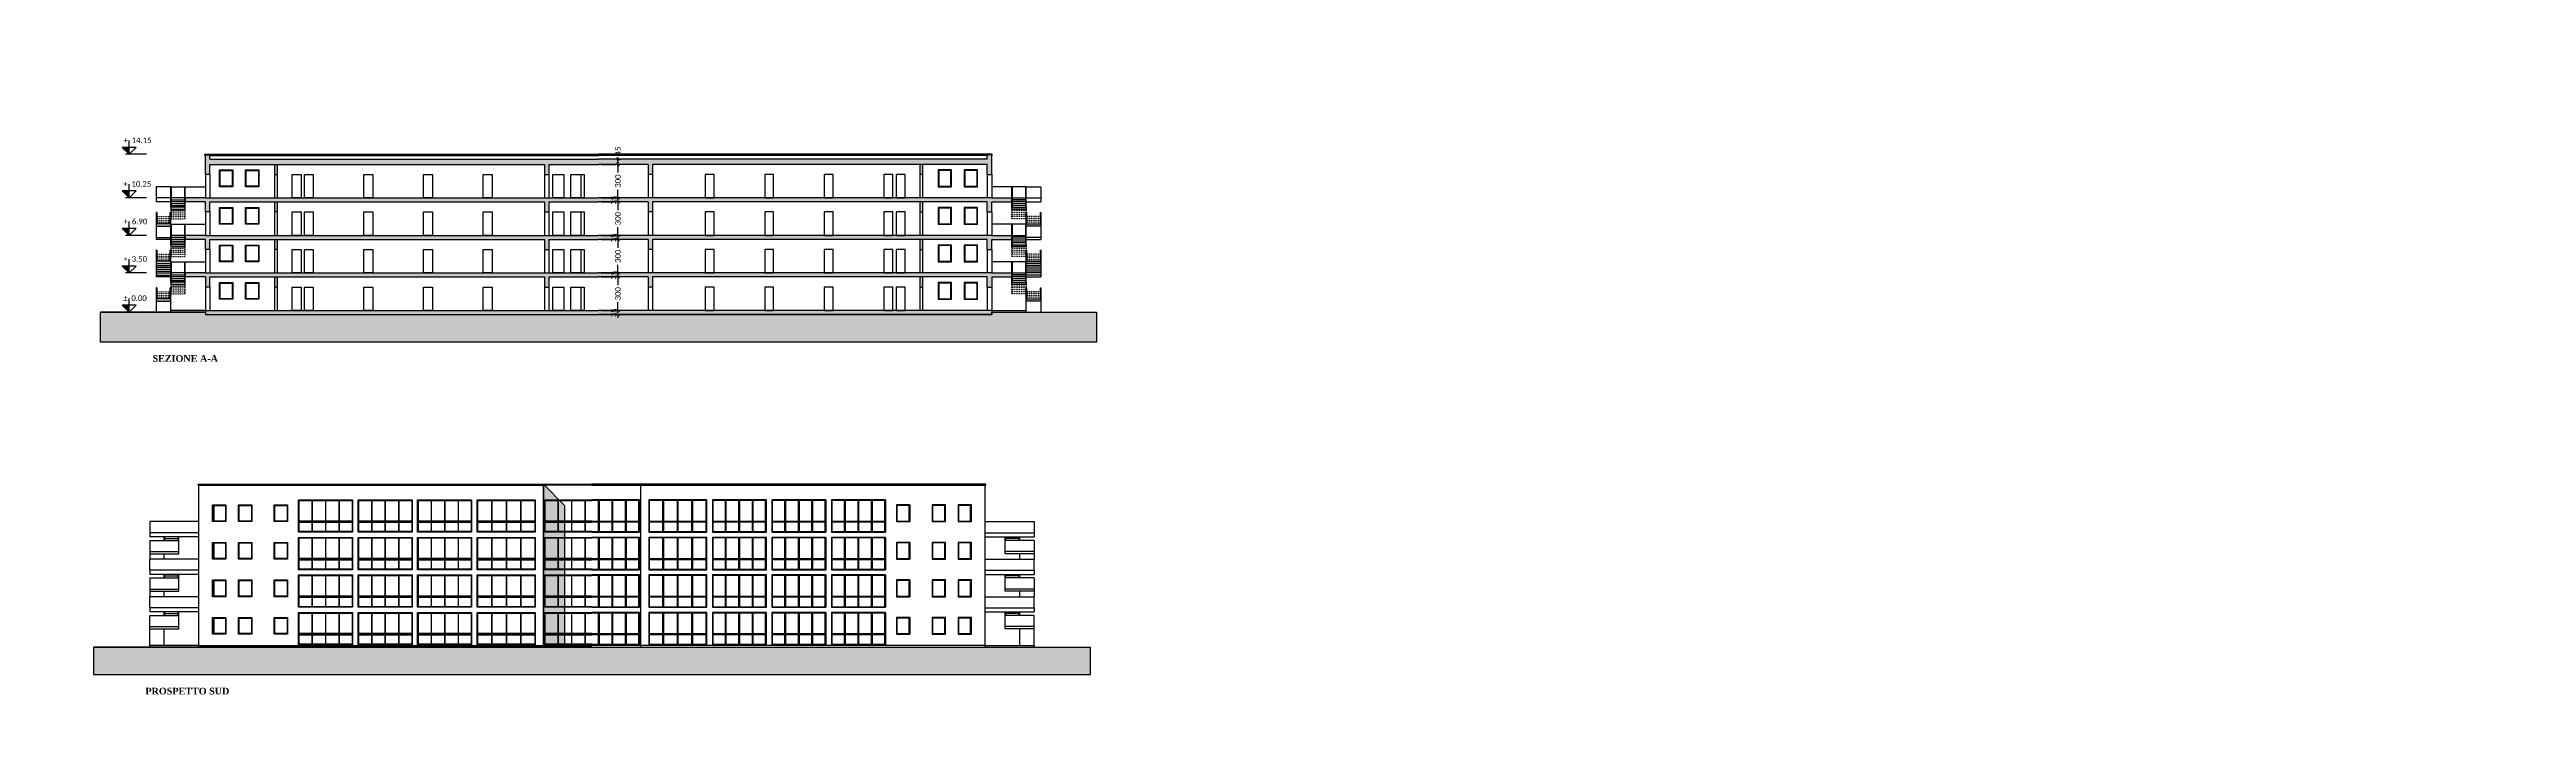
# Paper-space layout 'Sezione e prospetto' of a CAD drawing. Header units: inches. Extents: x 0 to 634, y 0 to 175.
# The model-space entities are those that its viewports show. They can reach past a viewport. Long polylines and large blocks are cut down to what shows.
import ezdxf

# ---------------------------------------------------------------- set-up
doc = ezdxf.new("R2010")
doc.units = ezdxf.units.IN
doc.header["$MEASUREMENT"] = 0
doc.header["$PDMODE"] = 35
doc.linetypes.add('ACAD_ISO03W100', pattern=[30, 12, -18])
for name, color, linetype in [('Muri', 7, 'Continuous'), ('Nascosto', 5, 'Continuous'), ('Proiezioni', 7, 'Continuous'), ('Proiezioni leggere', 252, 'Continuous'), ('Quote', 7, 'Continuous'), ('Retini', 252, 'Continuous'), ('Sezioni pesanti', 3, 'Continuous')]:
    doc.layers.add(name, color=color, linetype=linetype)
doc.layers.get('Nascosto').off()
doc.styles.add('Calibri', font='Calibri.ttf')
doc.dimstyles.new('Quote 1 a 100', dxfattribs={"dimtxt": 0.5, "dimasz": 0.3, "dimexe": 0.2, "dimexo": 1.5, "dimgap": 0.2, "dimtad": 0, "dimdec": 0, "dimlfac": 100, "dimrnd": 5, "dimzin": 0, "dimtxsty": 'Calibri', "dimblk": 'ARCHTICK', "dimcen": 0.09, "dimdle": 0.2, "dimclrd": 256, "dimclre": 256, "dimclrt": 256, "dimadec": 0, "dimazin": 0, "dimtfac": 1, "dimtdec": 0, "dimtofl": 0, "dimtmove": 1, "dimatfit": 2, "dimldrblk": 'ARCHTICK', "dimfxl": 1, "dimtolj": 1, "dimtzin": 0, "dimarcsym": 0})

# ---------------------------------------------------------------- blocks, each defined once
blk = doc.blocks.new('Quota alzato')
at = {"layer": 'Quote'}
h = blk.add_hatch(color=256, dxfattribs=at)
h.dxf.hatch_style = 1
h.paths.add_polyline_path([(-0.62, 0.62), (0, 0), (0, 0.62)])
for points in [[(0, 0), (0.62, 0.62), (-0.62, 0.62), (0, 0)], [(0, 0), (0, 1.23)]]:
    blk.add_lwpolyline(points, dxfattribs=at)
blk = doc.blocks.new('_ArchTick')
at = {"color": 0, "linetype": 'ByBlock', "const_width": 0.15}
blk.add_lwpolyline([(-0.5, -0.5), (0.5, 0.5)], dxfattribs=at)
blk = doc.blocks.new('*D92')
at = {"layer": 'Defpoints', "color": 0, "transparency": 16777216}
for p in [(198.97, -38.47), (198.97, -41.45), (198.97, -41.45)]:
    blk.add_point(p, dxfattribs=at)
at = {"layer": 'Quote', "lineweight": -2, "transparency": 16777216}
for p, q in [((197.47, -38.47), (198.77, -38.47)), ((198.97, -38.27), (198.97, -39.2)), ((197.47, -41.45), (198.77, -41.45)), ((198.97, -41.65), (198.97, -40.73))]:
    blk.add_line(p, q, dxfattribs=at)
at = {"layer": 'Quote', "lineweight": -2, "transparency": 16777216, "xscale": 0.3, "yscale": 0.3, "zscale": 0.3}
for p, rotation in [((198.97, -38.47), 90), ((198.97, -41.45), 270)]:
    blk.add_blockref('_ArchTick', p, dxfattribs=dict(at, rotation=rotation))
at = {"layer": 'Quote', "transparency": 16777216, "insert": (198.97, -39.96), "char_height": 0.5, "attachment_point": 5, "rotation": 90, "style": 'Calibri'}
blk.add_mtext('\\A1;300', dxfattribs=at)
blk = doc.blocks.new('*D93')
at = {"layer": 'Defpoints', "color": 0, "transparency": 16777216}
for p in [(198.97, -35.09), (198.97, -35.09), (198.97, -38.09)]:
    blk.add_point(p, dxfattribs=at)
at = {"layer": 'Quote', "lineweight": -2, "transparency": 16777216}
for p, q in [((197.47, -35.09), (198.77, -35.09)), ((198.97, -34.89), (198.97, -35.82)), ((198.97, -38.29), (198.97, -37.35)), ((197.47, -38.09), (198.77, -38.09))]:
    blk.add_line(p, q, dxfattribs=at)
at = {"layer": 'Quote', "lineweight": -2, "transparency": 16777216, "xscale": 0.3, "yscale": 0.3, "zscale": 0.3}
for p, rotation in [((198.97, -35.09), 90), ((198.97, -38.09), 270)]:
    blk.add_blockref('_ArchTick', p, dxfattribs=dict(at, rotation=rotation))
at = {"layer": 'Quote', "transparency": 16777216, "insert": (198.97, -36.59), "char_height": 0.5, "attachment_point": 5, "rotation": 90, "style": 'Calibri'}
blk.add_mtext('\\A1;300', dxfattribs=at)
blk = doc.blocks.new('*D94')
at = {"layer": 'Defpoints', "color": 0, "transparency": 16777216}
for p in [(198.97, -41.82), (198.97, -44.82), (198.97, -44.82)]:
    blk.add_point(p, dxfattribs=at)
at = {"layer": 'Quote', "lineweight": -2, "transparency": 16777216}
for p, q in [((197.47, -41.82), (198.77, -41.82)), ((198.97, -41.62), (198.97, -42.55)), ((198.97, -45.02), (198.97, -44.08)), ((197.47, -44.82), (198.77, -44.82))]:
    blk.add_line(p, q, dxfattribs=at)
at = {"layer": 'Quote', "lineweight": -2, "transparency": 16777216, "xscale": 0.3, "yscale": 0.3, "zscale": 0.3}
for p, rotation in [((198.97, -41.82), 90), ((198.97, -44.82), 270)]:
    blk.add_blockref('_ArchTick', p, dxfattribs=dict(at, rotation=rotation))
at = {"layer": 'Quote', "transparency": 16777216, "insert": (198.97, -43.32), "char_height": 0.5, "attachment_point": 5, "rotation": 90, "style": 'Calibri'}
blk.add_mtext('\\A1;300', dxfattribs=at)
blk = doc.blocks.new('*D95')
at = {"layer": 'Defpoints', "color": 0, "transparency": 16777216}
for p in [(198.97, -31.72), (198.97, -34.72), (198.97, -34.72)]:
    blk.add_point(p, dxfattribs=at)
at = {"layer": 'Quote', "lineweight": -2, "transparency": 16777216}
for p, q in [((197.47, -31.72), (198.77, -31.72)), ((198.97, -31.52), (198.97, -32.46)), ((197.47, -34.72), (198.77, -34.72)), ((198.97, -34.92), (198.97, -33.99))]:
    blk.add_line(p, q, dxfattribs=at)
at = {"layer": 'Quote', "lineweight": -2, "transparency": 16777216, "xscale": 0.3, "yscale": 0.3, "zscale": 0.3}
for p, rotation in [((198.97, -31.72), 90), ((198.97, -34.72), 270)]:
    blk.add_blockref('_ArchTick', p, dxfattribs=dict(at, rotation=rotation))
at = {"layer": 'Quote', "transparency": 16777216, "insert": (198.97, -33.22), "char_height": 0.5, "attachment_point": 5, "rotation": 90, "style": 'Calibri'}
blk.add_mtext('\\A1;300', dxfattribs=at)
blk = doc.blocks.new('*D96')
at = {"layer": 'Defpoints', "color": 0, "transparency": 16777216}
for p in [(197.47, -31.27), (197.47, -31.72), (198.97, -31.27)]:
    blk.add_point(p, dxfattribs=at)
at = {"layer": 'Quote', "lineweight": -2, "transparency": 16777216}
for p, q in [((198.97, -31.92), (198.97, -31.07)), ((198.97, -31.27), (199.17, -31.27)), ((198.97, -31.72), (199.17, -31.72))]:
    blk.add_line(p, q, dxfattribs=at)
at = {"layer": 'Quote', "lineweight": -2, "transparency": 16777216, "xscale": 0.3, "yscale": 0.3, "zscale": 0.3}
for p, rotation in [((198.97, -31.27), 90), ((198.97, -31.72), 270)]:
    blk.add_blockref('_ArchTick', p, dxfattribs=dict(at, rotation=rotation))
at = {"layer": 'Quote', "transparency": 16777216, "insert": (198.98, -30.52), "char_height": 0.5, "attachment_point": 5, "rotation": 90, "style": 'Calibri'}
blk.add_mtext('\\A1;45', dxfattribs=at)
blk = doc.blocks.new('*D88')
at = {"layer": 'Defpoints', "color": 0, "transparency": 16777216}
for p in [(197.47, -34.72), (197.47, -35.09), (198.97, -34.72)]:
    blk.add_point(p, dxfattribs=at)
at = {"layer": 'Quote', "lineweight": -2, "transparency": 16777216}
for p, q in [((198.97, -34.72), (198.97, -34.42)), ((198.97, -34.72), (199.17, -34.72)), ((198.97, -35.09), (199.17, -35.09)), ((198.97, -35.09), (198.97, -35.39))]:
    blk.add_line(p, q, dxfattribs=at)
at = {"layer": 'Quote', "lineweight": -2, "transparency": 16777216, "xscale": 0.3, "yscale": 0.3, "zscale": 0.3}
for p, rotation in [((198.97, -34.72), 270), ((198.97, -35.09), 90)]:
    blk.add_blockref('_ArchTick', p, dxfattribs=dict(at, rotation=rotation))
at = {"layer": 'Quote', "transparency": 16777216, "insert": (198.59, -34.93), "char_height": 0.5, "attachment_point": 5, "rotation": 90, "style": 'Calibri'}
blk.add_mtext('\\A1;35', dxfattribs=at)
blk = doc.blocks.new('*D89')
at = {"layer": 'Defpoints', "color": 0, "transparency": 16777216}
for p in [(197.47, -38.09), (197.47, -38.45), (198.97, -38.09)]:
    blk.add_point(p, dxfattribs=at)
at = {"layer": 'Quote', "lineweight": -2, "transparency": 16777216}
for p, q in [((198.97, -38.09), (198.97, -37.79)), ((198.97, -38.09), (199.17, -38.09)), ((198.97, -38.45), (199.17, -38.45)), ((198.97, -38.45), (198.97, -38.75))]:
    blk.add_line(p, q, dxfattribs=at)
at = {"layer": 'Quote', "lineweight": -2, "transparency": 16777216, "xscale": 0.3, "yscale": 0.3, "zscale": 0.3}
for p, rotation in [((198.97, -38.09), 270), ((198.97, -38.45), 90)]:
    blk.add_blockref('_ArchTick', p, dxfattribs=dict(at, rotation=rotation))
at = {"layer": 'Quote', "transparency": 16777216, "insert": (198.59, -38.3), "char_height": 0.5, "attachment_point": 5, "rotation": 90, "style": 'Calibri'}
blk.add_mtext('\\A1;35', dxfattribs=at)
blk = doc.blocks.new('*D90')
at = {"layer": 'Defpoints', "color": 0, "transparency": 16777216}
for p in [(197.47, -41.45), (197.47, -41.82), (198.97, -41.45)]:
    blk.add_point(p, dxfattribs=at)
at = {"layer": 'Quote', "lineweight": -2, "transparency": 16777216}
for p, q in [((198.97, -41.45), (198.97, -41.15)), ((198.97, -41.45), (199.17, -41.45)), ((198.97, -41.82), (199.17, -41.82)), ((198.97, -41.82), (198.97, -42.12))]:
    blk.add_line(p, q, dxfattribs=at)
at = {"layer": 'Quote', "lineweight": -2, "transparency": 16777216, "xscale": 0.3, "yscale": 0.3, "zscale": 0.3}
for p, rotation in [((198.97, -41.45), 270), ((198.97, -41.82), 90)]:
    blk.add_blockref('_ArchTick', p, dxfattribs=dict(at, rotation=rotation))
at = {"layer": 'Quote', "transparency": 16777216, "insert": (198.59, -41.66), "char_height": 0.5, "attachment_point": 5, "rotation": 90, "style": 'Calibri'}
blk.add_mtext('\\A1;35', dxfattribs=at)
blk = doc.blocks.new('*D91')
at = {"layer": 'Defpoints', "color": 0, "transparency": 16777216}
for p in [(197.47, -44.82), (197.47, -45.17), (198.97, -44.82)]:
    blk.add_point(p, dxfattribs=at)
at = {"layer": 'Quote', "lineweight": -2, "transparency": 16777216}
for p, q in [((198.97, -44.82), (198.97, -44.52)), ((198.97, -44.82), (199.17, -44.82)), ((198.97, -45.17), (199.17, -45.17)), ((198.97, -45.17), (198.97, -45.47))]:
    blk.add_line(p, q, dxfattribs=at)
at = {"layer": 'Quote', "lineweight": -2, "transparency": 16777216, "xscale": 0.3, "yscale": 0.3, "zscale": 0.3}
for p, rotation in [((198.97, -44.82), 270), ((198.97, -45.17), 90)]:
    blk.add_blockref('_ArchTick', p, dxfattribs=dict(at, rotation=rotation))
at = {"layer": 'Quote', "transparency": 16777216, "insert": (198.59, -45.03), "char_height": 0.5, "attachment_point": 5, "rotation": 90, "style": 'Calibri'}
blk.add_mtext('\\A1;35', dxfattribs=at)

msp = doc.modelspace()

# ---------------------------------------------------------------- hatches: boundary and pattern name
at = {"layer": 'Retini'}
h = msp.add_hatch(color=256, dxfattribs=at)
h.dxf.hatch_style = 1
h.paths.add_polyline_path([(197.235, -31.269), (162.385, -31.269), (162.385, -30.869), (161.985, -30.869), (161.985, -32.624), (162.385, -32.624), (162.385, -31.724), (192.385, -31.724), (192.385, -32.624), (192.785, -32.624), (192.785, -31.724), (197.235, -31.724)])
h.paths.add_polyline_path([(197.235, -34.724), (161.985, -34.724), (160.185, -34.724), (160.185, -35.089), (161.985, -35.089), (161.985, -35.989), (162.385, -35.989), (162.385, -35.089), (192.385, -35.089), (192.385, -35.989), (192.785, -35.989), (192.785, -35.089), (197.235, -35.089)])
h.paths.add_polyline_path([(197.235, -38.089), (161.985, -38.089), (160.185, -38.089), (160.185, -38.454), (161.985, -38.454), (161.985, -39.354), (162.385, -39.354), (162.385, -38.454), (192.385, -38.454), (192.385, -39.354), (192.785, -39.354), (192.785, -38.454), (197.235, -38.454)])
h.paths.add_polyline_path([(197.235, -41.454), (161.985, -41.454), (160.185, -41.454), (160.185, -41.819), (161.985, -41.819), (161.985, -42.719), (162.385, -42.719), (162.385, -41.819), (192.385, -41.819), (192.385, -42.719), (192.785, -42.719), (192.785, -41.819), (197.235, -41.819)])
h.paths.add_polyline_path([(197.235, -44.819), (161.985, -44.819), (161.985, -45.174), (197.235, -45.174)])
h.paths.add_polyline_path([(168.433, -41.819), (168.183, -41.819), (168.183, -42.719), (168.433, -42.719)], flags=17)
h.paths.add_polyline_path([(168.433, -38.454), (168.183, -38.454), (168.183, -39.354), (168.433, -39.354)], flags=17)
h.paths.add_polyline_path([(168.433, -31.724), (168.183, -31.724), (168.183, -32.624), (168.433, -32.624)], flags=17)
h.paths.add_polyline_path([(168.433, -35.089), (168.183, -35.089), (168.183, -35.989), (168.433, -35.989)], flags=17)
h.paths.add_polyline_path([(158.885, -37.048), (157.585, -37.048), (157.585, -37.248), (158.885, -37.248)])
h.paths.add_polyline_path([(160.185, -35.565), (158.885, -35.565), (158.885, -35.733), (160.185, -35.733)])
h.paths.add_polyline_path([(160.185, -35.733), (158.885, -35.733), (158.885, -35.765), (160.185, -35.765)])
h.paths.add_polyline_path([(160.185, -38.93), (158.885, -38.93), (158.885, -39.098), (160.185, -39.098)])
h.paths.add_polyline_path([(160.185, -39.098), (158.885, -39.098), (158.885, -39.13), (160.185, -39.13)])
h.paths.add_polyline_path([(158.885, -40.413), (157.585, -40.413), (157.585, -40.613), (158.885, -40.613)])
h.paths.add_polyline_path([(160.185, -42.295), (158.885, -42.295), (158.885, -42.463), (160.185, -42.463)])
h.paths.add_polyline_path([(160.185, -42.463), (158.885, -42.463), (158.885, -42.495), (160.185, -42.495)])
h.paths.add_polyline_path([(158.885, -43.778), (157.585, -43.778), (157.585, -43.978), (158.885, -43.978)])
h = msp.add_hatch(color=256, dxfattribs=at)
h.dxf.hatch_style = 1
h.paths.add_polyline_path([(197.235, -31.269), (232.085, -31.269), (232.085, -30.869), (232.485, -30.869), (232.485, -32.624), (232.085, -32.624), (232.085, -31.724), (202.085, -31.724), (202.085, -32.624), (201.685, -32.624), (201.685, -31.724), (197.235, -31.724)])
h.paths.add_polyline_path([(197.235, -34.724), (232.485, -34.724), (234.285, -34.724), (234.285, -35.089), (232.485, -35.089), (232.485, -35.989), (232.085, -35.989), (232.085, -35.089), (202.085, -35.089), (202.085, -35.989), (201.685, -35.989), (201.685, -35.089), (197.235, -35.089)])
h.paths.add_polyline_path([(197.235, -38.089), (232.485, -38.089), (234.285, -38.089), (234.285, -38.454), (232.485, -38.454), (232.485, -39.354), (232.085, -39.354), (232.085, -38.454), (202.085, -38.454), (202.085, -39.354), (201.685, -39.354), (201.685, -38.454), (197.235, -38.454)])
h.paths.add_polyline_path([(197.235, -41.454), (232.485, -41.454), (234.285, -41.454), (234.285, -41.819), (232.485, -41.819), (232.485, -42.719), (232.085, -42.719), (232.085, -41.819), (202.085, -41.819), (202.085, -42.719), (201.685, -42.719), (201.685, -41.819), (197.235, -41.819)])
h.paths.add_polyline_path([(197.235, -44.819), (232.485, -44.819), (232.485, -45.174), (197.235, -45.174)])
h.paths.add_polyline_path([(226.038, -41.819), (226.288, -41.819), (226.288, -42.719), (226.038, -42.719)], flags=17)
h.paths.add_polyline_path([(226.038, -38.454), (226.288, -38.454), (226.288, -39.354), (226.038, -39.354)], flags=17)
h.paths.add_polyline_path([(226.038, -31.724), (226.288, -31.724), (226.288, -32.624), (226.038, -32.624)], flags=17)
h.paths.add_polyline_path([(226.038, -35.089), (226.288, -35.089), (226.288, -35.989), (226.038, -35.989)], flags=17)
h.paths.add_polyline_path([(235.585, -37.048), (236.885, -37.048), (236.885, -37.248), (235.585, -37.248)])
h.paths.add_polyline_path([(234.285, -35.565), (235.585, -35.565), (235.585, -35.733), (234.285, -35.733)])
h.paths.add_polyline_path([(234.285, -35.733), (235.585, -35.733), (235.585, -35.765), (234.285, -35.765)])
h.paths.add_polyline_path([(234.285, -38.93), (235.585, -38.93), (235.585, -39.098), (234.285, -39.098)])
h.paths.add_polyline_path([(234.285, -39.098), (235.585, -39.098), (235.585, -39.13), (234.285, -39.13)])
h.paths.add_polyline_path([(235.585, -40.413), (236.885, -40.413), (236.885, -40.613), (235.585, -40.613)])
h.paths.add_polyline_path([(234.285, -42.295), (235.585, -42.295), (235.585, -42.463), (234.285, -42.463)])
h.paths.add_polyline_path([(234.285, -42.463), (235.585, -42.463), (235.585, -42.495), (234.285, -42.495)])
h.paths.add_polyline_path([(235.585, -43.778), (236.885, -43.778), (236.885, -43.978), (235.585, -43.978)])
h = msp.add_hatch(color=250, dxfattribs=at)
h.dxf.hatch_style = 1
h.paths.add_polyline_path([(152.585, -44.969), (161.985, -44.969), (161.985, -45.174), (232.485, -45.174), (232.485, -44.969), (241.885, -44.969), (241.885, -47.674), (152.585, -47.674)])
h = msp.add_hatch(color=253, dxfattribs=at)
h.dxf.hatch_style = 1
h.paths.add_polyline_path([(192.885, -86.745), (194.784, -88.644), (194.784, -101.345), (192.885, -101.345)])
h = msp.add_hatch(color=250, dxfattribs=at)
h.dxf.hatch_style = 1
h.paths.add_polyline_path([(152.585, -101.345), (241.885, -101.345), (241.885, -103.845), (197.235, -103.845), (152.585, -103.845)])

# ---------------------------------------------------------------- linework, layer by layer
at = {"layer": 'Muri'}
for p, q in [((161.985, -32.624), (161.985, -30.869)), ((161.985, -30.869), (162.385, -30.869)), ((162.385, -31.269), (162.385, -30.869)), ((232.085, -31.269), (232.085, -30.869)), ((232.485, -30.869), (232.085, -30.869)), ((232.485, -32.624), (232.485, -30.869)), ((162.385, -32.624), (161.985, -32.624)), ((162.385, -31.269), (197.235, -31.269)), ((162.385, -32.624), (162.385, -31.724)), ((162.385, -31.724), (192.385, -31.724)), ((168.183, -31.724), (168.183, -32.624)), ((168.183, -32.624), (168.433, -32.624)), ((168.433, -31.724), (168.433, -32.624)), ((192.385, -31.724), (192.385, -32.624)), ((192.385, -32.624), (192.785, -32.624)), ((192.785, -31.724), (192.785, -32.624)), ((192.785, -31.724), (197.235, -31.724)), ((232.085, -31.269), (197.235, -31.269)), ((201.685, -31.724), (197.235, -31.724)), ((201.685, -31.724), (201.685, -32.624)), ((202.085, -32.624), (201.685, -32.624)), ((202.085, -31.724), (202.085, -32.624)), ((232.085, -31.724), (202.085, -31.724)), ((226.038, -31.724), (226.038, -32.624)), ((226.288, -32.624), (226.038, -32.624)), ((226.288, -31.724), (226.288, -32.624)), ((232.085, -32.624), (232.085, -31.724)), ((232.085, -32.624), (232.485, -32.624)), ((161.985, -34.724), (160.185, -34.724)), ((160.185, -34.724), (160.185, -35.089)), ((160.185, -35.089), (160.185, -34.724)), ((161.985, -35.089), (160.185, -35.089)), ((161.985, -34.724), (197.235, -34.724)), ((161.985, -35.989), (161.985, -35.089)), ((162.385, -35.089), (192.385, -35.089)), ((162.385, -35.989), (162.385, -35.089)), ((168.183, -35.089), (168.183, -35.989)), ((168.433, -35.089), (168.433, -35.989)), ((192.385, -35.089), (192.385, -35.989)), ((192.785, -35.089), (192.785, -35.989)), ((192.785, -35.089), (197.235, -35.089)), ((232.485, -34.724), (197.235, -34.724)), ((201.685, -35.089), (197.235, -35.089)), ((201.685, -35.089), (201.685, -35.989)), ((202.085, -35.089), (202.085, -35.989)), ((232.085, -35.089), (202.085, -35.089)), ((226.038, -35.089), (226.038, -35.989)), ((226.288, -35.089), (226.288, -35.989)), ((232.085, -35.989), (232.085, -35.089)), ((232.485, -34.724), (234.285, -34.724)), ((232.485, -35.989), (232.485, -35.089)), ((232.485, -35.089), (234.285, -35.089)), ((234.285, -34.724), (234.285, -35.089)), ((234.285, -35.089), (234.285, -34.724)), ((162.385, -35.989), (161.985, -35.989)), ((168.433, -35.989), (168.183, -35.989)), ((192.385, -35.989), (192.785, -35.989)), ((202.085, -35.989), (201.685, -35.989)), ((226.038, -35.989), (226.288, -35.989)), ((232.085, -35.989), (232.485, -35.989)), ((161.985, -38.089), (160.185, -38.089)), ((160.185, -38.089), (160.185, -38.454)), ((160.185, -38.454), (160.185, -38.089)), ((161.985, -38.454), (160.185, -38.454)), ((161.985, -38.089), (197.235, -38.089)), ((161.985, -39.354), (161.985, -38.454)), ((162.385, -39.354), (161.985, -39.354)), ((162.385, -38.454), (192.385, -38.454)), ((162.385, -39.354), (162.385, -38.454)), ((168.183, -38.454), (168.183, -39.354)), ((168.433, -39.354), (168.183, -39.354)), ((168.433, -38.454), (168.433, -39.354)), ((192.385, -38.454), (192.385, -39.354)), ((192.385, -39.354), (192.785, -39.354)), ((192.785, -38.454), (192.785, -39.354)), ((192.785, -38.454), (197.235, -38.454)), ((232.485, -38.089), (197.235, -38.089)), ((201.685, -38.454), (197.235, -38.454)), ((201.685, -38.454), (201.685, -39.354)), ((202.085, -39.354), (201.685, -39.354)), ((202.085, -38.454), (202.085, -39.354)), ((232.085, -38.454), (202.085, -38.454)), ((226.038, -38.454), (226.038, -39.354)), ((226.038, -39.354), (226.288, -39.354)), ((226.288, -38.454), (226.288, -39.354)), ((232.085, -39.354), (232.085, -38.454)), ((232.085, -39.354), (232.485, -39.354)), ((232.485, -38.089), (234.285, -38.089)), ((232.485, -38.454), (234.285, -38.454)), ((232.485, -39.354), (232.485, -38.454)), ((234.285, -38.089), (234.285, -38.454)), ((234.285, -38.454), (234.285, -38.089)), ((161.985, -41.454), (160.185, -41.454)), ((160.185, -41.454), (160.185, -41.819)), ((160.185, -41.454), (160.185, -41.819)), ((160.185, -41.819), (160.185, -41.454)), ((161.985, -41.819), (160.185, -41.819)), ((161.985, -41.454), (197.235, -41.454)), ((161.985, -41.819), (161.985, -42.719)), ((162.385, -41.819), (192.385, -41.819)), ((162.385, -42.719), (162.385, -41.819)), ((168.183, -41.819), (168.183, -42.719)), ((168.433, -41.819), (168.433, -42.719)), ((192.385, -41.819), (192.385, -42.719)), ((192.785, -41.819), (197.235, -41.819)), ((192.785, -41.819), (192.785, -42.719)), ((232.485, -41.454), (197.235, -41.454)), ((201.685, -41.819), (197.235, -41.819)), ((201.685, -41.819), (201.685, -42.719)), ((232.085, -41.819), (202.085, -41.819)), ((202.085, -41.819), (202.085, -42.719)), ((226.038, -41.819), (226.038, -42.719)), ((226.288, -41.819), (226.288, -42.719)), ((232.085, -42.719), (232.085, -41.819)), ((232.485, -41.454), (234.285, -41.454)), ((232.485, -41.819), (234.285, -41.819)), ((232.485, -41.819), (232.485, -42.719)), ((234.285, -41.454), (234.285, -41.819)), ((234.285, -41.454), (234.285, -41.819)), ((234.285, -41.819), (234.285, -41.454)), ((162.385, -42.719), (161.985, -42.719)), ((168.433, -42.719), (168.183, -42.719)), ((192.385, -42.719), (192.785, -42.719)), ((202.085, -42.719), (201.685, -42.719)), ((226.038, -42.719), (226.288, -42.719)), ((232.085, -42.719), (232.485, -42.719)), ((161.985, -44.819), (197.235, -44.819)), ((161.985, -44.819), (161.985, -45.174)), ((161.985, -45.174), (197.235, -45.174)), ((232.485, -44.819), (197.235, -44.819)), ((232.485, -45.174), (197.235, -45.174)), ((232.485, -44.819), (232.485, -45.174))]:
    msp.add_line(p, q, dxfattribs=at)
for points in [[(157.585, -37.248), (158.885, -37.248), (158.885, -37.048), (157.585, -37.048)], [(158.885, -35.765), (160.185, -35.765), (160.185, -35.565), (158.885, -35.565)], [(235.585, -35.765), (234.285, -35.765), (234.285, -35.565), (235.585, -35.565)], [(236.885, -37.248), (235.585, -37.248), (235.585, -37.048), (236.885, -37.048)], [(158.885, -39.13), (160.185, -39.13), (160.185, -38.93), (158.885, -38.93)], [(235.585, -39.13), (234.285, -39.13), (234.285, -38.93), (235.585, -38.93)], [(157.585, -40.613), (158.885, -40.613), (158.885, -40.413), (157.585, -40.413)], [(236.885, -40.613), (235.585, -40.613), (235.585, -40.413), (236.885, -40.413)], [(157.585, -43.978), (158.885, -43.978), (158.885, -43.778), (157.585, -43.778)], [(158.885, -42.495), (160.185, -42.495), (160.185, -42.295), (158.885, -42.295)], [(235.585, -42.495), (234.285, -42.495), (234.285, -42.295), (235.585, -42.295)], [(236.885, -43.978), (235.585, -43.978), (235.585, -43.778), (236.885, -43.778)]]:
    msp.add_lwpolyline(points, close=True, dxfattribs=at)
at = {"layer": 'Proiezioni'}
for p, q in [((161.985, -32.624), (161.985, -34.724)), ((162.385, -32.624), (162.385, -34.724)), ((168.183, -32.624), (168.183, -34.724)), ((168.433, -32.624), (168.433, -34.724)), ((192.385, -32.624), (192.385, -34.724)), ((192.785, -32.624), (192.785, -34.724)), ((201.685, -32.624), (201.685, -34.724)), ((202.085, -32.624), (202.085, -34.724)), ((226.038, -32.624), (226.038, -34.724)), ((226.288, -32.624), (226.288, -34.724)), ((232.085, -32.624), (232.085, -34.724)), ((232.485, -32.624), (232.485, -34.724)), ((158.885, -33.724), (157.585, -33.724)), ((157.585, -33.724), (157.585, -34.724)), ((157.585, -34.724), (157.585, -35.089)), ((158.885, -34.724), (157.585, -34.724)), ((158.885, -35.089), (157.585, -35.089)), ((158.885, -35.565), (158.885, -33.724)), ((158.885, -33.724), (158.935, -33.724)), ((158.885, -34.565), (158.935, -34.565)), ((158.935, -35.565), (158.935, -33.724)), ((158.935, -33.724), (160.135, -33.724)), ((160.135, -34.724), (158.935, -34.724)), ((158.935, -34.892), (160.135, -34.892)), ((158.935, -34.892), (160.135, -34.892)), ((158.935, -35.06), (160.135, -35.06)), ((158.935, -35.229), (160.135, -35.229)), ((158.935, -35.397), (160.135, -35.397)), ((160.135, -35.565), (160.135, -33.724)), ((160.135, -33.724), (160.185, -33.724)), ((160.135, -34.565), (160.185, -34.565)), ((160.185, -35.765), (160.185, -33.724)), ((160.185, -33.724), (161.985, -33.724)), ((234.285, -33.724), (232.485, -33.724)), ((234.285, -35.765), (234.285, -33.724)), ((234.335, -33.724), (234.285, -33.724)), ((234.335, -34.565), (234.285, -34.565)), ((234.335, -35.565), (234.335, -33.724)), ((235.535, -33.724), (234.335, -33.724)), ((234.335, -34.724), (235.535, -34.724)), ((235.535, -34.892), (234.335, -34.892)), ((235.535, -34.892), (234.335, -34.892)), ((235.535, -35.06), (234.335, -35.06)), ((235.535, -35.229), (234.335, -35.229)), ((235.535, -35.397), (234.335, -35.397)), ((235.535, -35.565), (235.535, -33.724)), ((235.585, -33.724), (235.535, -33.724)), ((235.585, -34.565), (235.535, -34.565)), ((235.585, -35.565), (235.585, -33.724)), ((235.585, -33.724), (236.885, -33.724)), ((235.585, -34.724), (236.885, -34.724)), ((235.585, -35.089), (236.885, -35.089)), ((236.885, -33.724), (236.885, -34.724)), ((236.885, -34.724), (236.885, -35.089)), ((157.635, -36.048), (157.585, -36.048)), ((157.585, -36.048), (157.585, -38.089)), ((157.585, -36.339), (157.585, -38.089)), ((157.635, -36.048), (157.635, -37.048)), ((158.835, -37.048), (158.835, -36.048)), ((158.885, -36.048), (158.835, -36.048)), ((158.885, -38.089), (158.885, -36.048)), ((158.885, -38.93), (158.885, -37.089)), ((158.885, -37.089), (158.935, -37.089)), ((158.935, -38.93), (158.935, -37.089)), ((158.935, -37.089), (160.135, -37.089)), ((160.135, -38.93), (160.135, -37.089)), ((160.135, -37.089), (160.185, -37.089)), ((160.185, -39.13), (160.185, -37.089)), ((160.185, -37.089), (161.985, -37.089)), ((161.985, -35.989), (161.985, -38.089)), ((162.385, -35.989), (162.385, -38.089)), ((168.183, -35.989), (168.183, -38.089)), ((168.433, -35.989), (168.433, -38.089)), ((192.385, -35.989), (192.385, -38.089)), ((192.785, -35.989), (192.785, -38.089)), ((201.685, -35.989), (201.685, -38.089)), ((202.085, -35.989), (202.085, -38.089)), ((226.038, -35.989), (226.038, -38.089)), ((226.288, -35.989), (226.288, -38.089)), ((232.085, -35.989), (232.085, -38.089)), ((232.485, -35.989), (232.485, -38.089)), ((234.285, -37.089), (232.485, -37.089)), ((234.285, -39.13), (234.285, -37.089)), ((234.335, -37.089), (234.285, -37.089)), ((234.335, -38.93), (234.335, -37.089)), ((235.535, -37.089), (234.335, -37.089)), ((235.535, -38.93), (235.535, -37.089)), ((235.585, -37.089), (235.535, -37.089)), ((235.585, -38.089), (235.585, -36.048)), ((235.585, -36.048), (235.635, -36.048)), ((235.585, -38.93), (235.585, -37.089)), ((235.635, -37.048), (235.635, -36.048)), ((236.835, -36.048), (236.885, -36.048)), ((236.835, -36.048), (236.835, -37.048)), ((236.885, -36.048), (236.885, -38.089)), ((236.885, -36.339), (236.885, -38.089)), ((157.585, -38.089), (157.585, -38.454)), ((157.585, -38.289), (158.885, -38.289)), ((158.885, -38.454), (157.585, -38.454)), ((157.635, -39.413), (157.585, -39.413)), ((157.585, -39.413), (157.585, -41.454)), ((157.585, -39.704), (157.585, -41.454)), ((157.635, -39.413), (157.635, -40.413)), ((158.835, -40.413), (158.835, -39.413)), ((158.885, -39.413), (158.835, -39.413)), ((158.885, -37.93), (158.935, -37.93)), ((158.885, -41.454), (158.885, -39.413)), ((160.135, -38.089), (158.935, -38.089)), ((158.935, -38.257), (160.135, -38.257)), ((158.935, -38.257), (160.135, -38.257)), ((158.935, -38.425), (160.135, -38.425)), ((158.935, -38.594), (160.135, -38.594)), ((158.935, -38.762), (160.135, -38.762)), ((160.135, -37.93), (160.185, -37.93)), ((161.985, -39.354), (161.985, -41.454)), ((162.385, -39.354), (162.385, -41.454)), ((168.183, -39.354), (168.183, -41.454)), ((168.433, -39.354), (168.433, -41.454)), ((192.385, -39.354), (192.385, -41.454)), ((192.785, -39.354), (192.785, -41.454)), ((201.685, -39.354), (201.685, -41.454)), ((202.085, -39.354), (202.085, -41.454)), ((226.038, -39.354), (226.038, -41.454)), ((226.288, -39.354), (226.288, -41.454)), ((232.085, -39.354), (232.085, -41.454)), ((232.485, -39.354), (232.485, -41.454)), ((234.335, -37.93), (234.285, -37.93)), ((234.335, -38.089), (235.535, -38.089)), ((235.535, -38.257), (234.335, -38.257)), ((235.535, -38.257), (234.335, -38.257)), ((235.535, -38.425), (234.335, -38.425)), ((235.535, -38.594), (234.335, -38.594)), ((235.535, -38.762), (234.335, -38.762)), ((235.585, -37.93), (235.535, -37.93)), ((236.885, -38.289), (235.585, -38.289)), ((235.585, -38.454), (236.885, -38.454)), ((235.585, -41.454), (235.585, -39.413)), ((235.585, -39.413), (235.635, -39.413)), ((235.635, -40.413), (235.635, -39.413)), ((236.835, -39.413), (236.885, -39.413)), ((236.835, -39.413), (236.835, -40.413)), ((236.885, -38.089), (236.885, -38.454)), ((236.885, -39.413), (236.885, -41.454)), ((236.885, -39.704), (236.885, -41.454)), ((157.585, -41.454), (157.585, -41.819)), ((157.585, -41.654), (158.885, -41.654)), ((158.885, -41.819), (157.585, -41.819)), ((158.885, -42.295), (158.885, -40.454)), ((158.885, -40.454), (158.935, -40.454)), ((158.885, -41.295), (158.935, -41.295)), ((158.935, -42.295), (158.935, -40.454)), ((158.935, -40.454), (160.135, -40.454)), ((160.135, -41.454), (158.935, -41.454)), ((158.935, -41.622), (160.135, -41.622)), ((158.935, -41.622), (160.135, -41.622)), ((158.935, -41.79), (160.135, -41.79)), ((158.935, -41.959), (160.135, -41.959)), ((158.935, -42.127), (160.135, -42.127)), ((160.135, -40.454), (160.185, -40.454)), ((160.135, -42.295), (160.135, -40.454)), ((160.135, -41.295), (160.185, -41.295)), ((160.185, -42.495), (160.185, -40.454)), ((160.185, -40.454), (161.985, -40.454)), ((234.285, -40.454), (232.485, -40.454)), ((234.335, -40.454), (234.285, -40.454)), ((234.285, -42.495), (234.285, -40.454)), ((234.335, -41.295), (234.285, -41.295)), ((234.335, -42.295), (234.335, -40.454)), ((235.535, -40.454), (234.335, -40.454)), ((234.335, -41.454), (235.535, -41.454)), ((235.535, -41.622), (234.335, -41.622)), ((235.535, -41.622), (234.335, -41.622)), ((235.535, -41.79), (234.335, -41.79)), ((235.535, -41.959), (234.335, -41.959)), ((235.535, -42.127), (234.335, -42.127)), ((235.535, -42.295), (235.535, -40.454)), ((235.585, -40.454), (235.535, -40.454)), ((235.585, -41.295), (235.535, -41.295)), ((235.585, -42.295), (235.585, -40.454)), ((236.885, -41.654), (235.585, -41.654)), ((235.585, -41.819), (236.885, -41.819)), ((236.885, -41.454), (236.885, -41.819)), ((157.635, -42.778), (157.585, -42.778)), ((157.585, -42.778), (157.585, -44.969)), ((157.585, -43.069), (157.585, -44.969)), ((157.635, -42.778), (157.635, -43.778)), ((158.835, -43.778), (158.835, -42.778)), ((158.885, -42.778), (158.835, -42.778)), ((158.885, -44.969), (158.885, -42.778)), ((161.985, -42.719), (161.985, -44.819)), ((162.385, -42.719), (162.385, -44.819)), ((168.183, -42.719), (168.183, -44.819)), ((168.433, -42.719), (168.433, -44.819)), ((192.385, -42.719), (192.385, -44.819)), ((192.785, -42.719), (192.785, -44.819)), ((201.685, -42.719), (201.685, -44.819)), ((202.085, -42.719), (202.085, -44.819)), ((226.038, -42.719), (226.038, -44.819)), ((226.288, -42.719), (226.288, -44.819)), ((232.085, -42.719), (232.085, -44.819)), ((232.485, -42.719), (232.485, -44.819)), ((235.585, -44.969), (235.585, -42.778)), ((235.585, -42.778), (235.635, -42.778)), ((235.635, -43.778), (235.635, -42.778)), ((236.835, -42.778), (236.885, -42.778)), ((236.835, -42.778), (236.835, -43.778)), ((236.885, -42.778), (236.885, -44.969)), ((236.885, -43.069), (236.885, -44.969)), ((161.985, -44.819), (158.885, -44.819)), ((232.485, -44.819), (235.585, -44.819)), ((192.935, -86.845), (192.935, -86.745)), ((201.535, -86.845), (201.535, -86.745)), ((161.985, -90.1), (157.585, -90.1)), ((157.585, -90.1), (157.585, -91.1)), ((232.485, -90.1), (236.885, -90.1)), ((236.885, -90.1), (236.885, -91.1)), ((161.985, -91.1), (157.585, -91.1)), ((157.585, -91.1), (157.585, -91.465)), ((161.985, -91.465), (157.585, -91.465)), ((232.485, -91.1), (236.885, -91.1)), ((232.485, -91.465), (236.885, -91.465)), ((236.885, -91.1), (236.885, -91.465)), ((157.585, -94.465), (157.585, -93.465)), ((161.985, -93.465), (157.585, -93.465)), ((161.985, -94.465), (157.585, -94.465)), ((157.585, -94.465), (157.585, -94.83)), ((161.985, -94.83), (157.585, -94.83)), ((232.485, -93.465), (236.885, -93.465)), ((232.485, -94.465), (236.885, -94.465)), ((232.485, -94.83), (236.885, -94.83)), ((236.885, -94.465), (236.885, -93.465)), ((236.885, -94.465), (236.885, -94.83)), ((161.985, -96.83), (157.585, -96.83)), ((157.585, -97.83), (157.585, -96.83)), ((232.485, -96.83), (236.885, -96.83)), ((236.885, -97.83), (236.885, -96.83)), ((161.985, -97.83), (157.585, -97.83)), ((157.585, -97.83), (157.585, -98.195)), ((161.985, -98.195), (157.585, -98.195)), ((232.485, -97.83), (236.885, -97.83)), ((232.485, -98.195), (236.885, -98.195)), ((236.885, -97.83), (236.885, -98.195)), ((161.985, -101.195), (157.585, -101.195)), ((157.585, -101.195), (157.585, -101.345)), ((232.485, -101.195), (236.885, -101.195)), ((236.885, -101.195), (236.885, -101.345))]:
    msp.add_line(p, q, dxfattribs=at)
for points in [[(161.935, -30.919), (161.935, -30.819), (162.435, -30.819), (162.435, -30.919)], [(232.535, -30.919), (232.535, -30.819), (232.035, -30.819), (232.035, -30.919)], [(197.235, -86.845), (161.935, -86.845), (161.935, -86.745), (197.235, -86.745)], [(161.985, -101.195), (161.985, -86.845), (192.885, -86.845), (192.885, -101.345)], [(197.235, -91.05), (192.985, -91.05), (192.985, -88.15), (197.235, -88.15)], [(197.235, -86.845), (232.535, -86.845), (232.535, -86.745), (197.235, -86.745)], [(197.235, -91.05), (201.485, -91.05), (201.485, -88.15), (197.235, -88.15)], [(232.485, -101.195), (232.485, -86.845), (201.585, -86.845), (201.585, -101.345)], [(197.235, -94.415), (192.985, -94.415), (192.985, -91.515), (197.235, -91.515)], [(197.235, -94.415), (201.485, -94.415), (201.485, -91.515), (197.235, -91.515)], [(197.235, -97.78), (192.985, -97.78), (192.985, -94.88), (197.235, -94.88)], [(197.235, -97.78), (201.485, -97.78), (201.485, -94.88), (197.235, -94.88)], [(197.235, -101.145), (192.985, -101.145), (192.985, -98.245), (197.235, -98.245)], [(197.235, -101.145), (201.485, -101.145), (201.485, -98.245), (197.235, -98.245)], [(161.985, -101.345), (161.985, -101.195), (197.235, -101.195)], [(232.485, -101.345), (232.485, -101.195), (197.235, -101.195)]]:
    msp.add_lwpolyline(points, dxfattribs=at)
for points in [[(163.207, -88.6), (164.402, -88.6), (164.402, -90.1), (163.207, -90.1)], [(165.548, -88.6), (166.743, -88.6), (166.743, -90.1), (165.548, -90.1)], [(168.736, -88.6), (169.931, -88.6), (169.931, -90.1), (168.736, -90.1)], [(170.918, -88.15), (175.759, -88.15), (175.759, -91.05), (170.918, -91.05)], [(176.258, -88.15), (181.099, -88.15), (181.099, -91.05), (176.258, -91.05)], [(181.598, -88.15), (186.439, -88.15), (186.439, -91.05), (181.598, -91.05)], [(186.938, -88.15), (192.143, -88.15), (192.143, -91.05), (186.938, -91.05)], [(207.533, -88.15), (202.328, -88.15), (202.328, -91.05), (207.533, -91.05)], [(212.873, -88.15), (208.031, -88.15), (208.031, -91.05), (212.873, -91.05)], [(218.213, -88.15), (213.371, -88.15), (213.371, -91.05), (218.213, -91.05)], [(223.553, -88.15), (218.711, -88.15), (218.711, -91.05), (223.553, -91.05)], [(225.735, -88.6), (224.539, -88.6), (224.539, -90.1), (225.735, -90.1)], [(228.923, -88.6), (227.727, -88.6), (227.727, -90.1), (228.923, -90.1)], [(231.264, -88.6), (230.069, -88.6), (230.069, -90.1), (231.264, -90.1)], [(163.207, -91.965), (164.402, -91.965), (164.402, -93.465), (163.207, -93.465)], [(165.548, -91.965), (166.743, -91.965), (166.743, -93.465), (165.548, -93.465)], [(168.736, -91.965), (169.931, -91.965), (169.931, -93.465), (168.736, -93.465)], [(170.918, -91.515), (175.759, -91.515), (175.759, -94.415), (170.918, -94.415)], [(176.258, -91.515), (181.099, -91.515), (181.099, -94.415), (176.258, -94.415)], [(181.598, -91.515), (186.439, -91.515), (186.439, -94.415), (181.598, -94.415)], [(186.938, -91.515), (192.143, -91.515), (192.143, -94.415), (186.938, -94.415)], [(207.533, -91.515), (202.328, -91.515), (202.328, -94.415), (207.533, -94.415)], [(212.873, -91.515), (208.031, -91.515), (208.031, -94.415), (212.873, -94.415)], [(218.213, -91.515), (213.371, -91.515), (213.371, -94.415), (218.213, -94.415)], [(223.553, -91.515), (218.711, -91.515), (218.711, -94.415), (223.553, -94.415)], [(225.735, -91.965), (224.539, -91.965), (224.539, -93.465), (225.735, -93.465)], [(228.923, -91.965), (227.727, -91.965), (227.727, -93.465), (228.923, -93.465)], [(231.264, -91.965), (230.069, -91.965), (230.069, -93.465), (231.264, -93.465)], [(163.207, -95.33), (164.402, -95.33), (164.402, -96.83), (163.207, -96.83)], [(165.548, -95.33), (166.743, -95.33), (166.743, -96.83), (165.548, -96.83)], [(168.736, -95.33), (169.931, -95.33), (169.931, -96.83), (168.736, -96.83)], [(170.918, -94.88), (175.759, -94.88), (175.759, -97.78), (170.918, -97.78)], [(176.258, -94.88), (181.099, -94.88), (181.099, -97.78), (176.258, -97.78)], [(181.598, -94.88), (186.439, -94.88), (186.439, -97.78), (181.598, -97.78)], [(186.938, -94.88), (192.143, -94.88), (192.143, -97.78), (186.938, -97.78)], [(207.533, -94.88), (202.328, -94.88), (202.328, -97.78), (207.533, -97.78)], [(212.873, -94.88), (208.031, -94.88), (208.031, -97.78), (212.873, -97.78)], [(218.213, -94.88), (213.371, -94.88), (213.371, -97.78), (218.213, -97.78)], [(223.553, -94.88), (218.711, -94.88), (218.711, -97.78), (223.553, -97.78)], [(225.735, -95.33), (224.539, -95.33), (224.539, -96.83), (225.735, -96.83)], [(228.923, -95.33), (227.727, -95.33), (227.727, -96.83), (228.923, -96.83)], [(231.264, -95.33), (230.069, -95.33), (230.069, -96.83), (231.264, -96.83)], [(163.207, -98.695), (164.402, -98.695), (164.402, -100.195), (163.207, -100.195)], [(165.548, -98.695), (166.743, -98.695), (166.743, -100.195), (165.548, -100.195)], [(168.736, -98.695), (169.931, -98.695), (169.931, -100.195), (168.736, -100.195)], [(170.918, -98.245), (175.759, -98.245), (175.759, -101.145), (170.918, -101.145)], [(176.258, -98.245), (181.099, -98.245), (181.099, -101.145), (176.258, -101.145)], [(181.598, -98.245), (186.439, -98.245), (186.439, -101.145), (181.598, -101.145)], [(186.938, -98.245), (192.143, -98.245), (192.143, -101.145), (186.938, -101.145)], [(207.533, -98.245), (202.328, -98.245), (202.328, -101.145), (207.533, -101.145)], [(212.873, -98.245), (208.031, -98.245), (208.031, -101.145), (212.873, -101.145)], [(218.213, -98.245), (213.371, -98.245), (213.371, -101.145), (218.213, -101.145)], [(223.553, -98.245), (218.711, -98.245), (218.711, -101.145), (223.553, -101.145)], [(225.735, -98.695), (224.539, -98.695), (224.539, -100.195), (225.735, -100.195)], [(228.923, -98.695), (227.727, -98.695), (227.727, -100.195), (228.923, -100.195)], [(231.264, -98.695), (230.069, -98.695), (230.069, -100.195), (231.264, -100.195)]]:
    msp.add_lwpolyline(points, close=True, dxfattribs=at)
at = {"layer": 'Proiezioni leggere'}
for p, q in [((162.435, -30.819), (197.235, -30.819)), ((162.435, -30.919), (197.235, -30.919)), ((232.035, -30.819), (197.235, -30.819)), ((232.035, -30.919), (197.235, -30.919)), ((195.635, -32.624), (195.635, -34.724)), ((195.635, -35.989), (195.635, -38.089)), ((195.635, -39.354), (195.635, -41.454)), ((195.635, -42.719), (195.635, -44.819)), ((163.326, -88.6), (163.326, -90.1)), ((165.567, -88.6), (165.567, -90.1)), ((168.755, -88.6), (168.755, -90.1)), ((170.937, -88.15), (170.937, -91.05)), ((176.277, -88.15), (176.277, -91.05)), ((181.617, -88.15), (181.617, -91.05)), ((186.957, -88.15), (186.957, -91.05)), ((207.514, -88.15), (207.514, -91.05)), ((212.854, -88.15), (212.854, -91.05)), ((218.194, -88.15), (218.194, -91.05)), ((223.534, -88.15), (223.534, -91.05)), ((225.715, -88.6), (225.715, -90.1)), ((228.903, -88.6), (228.903, -90.1)), ((231.145, -88.6), (231.145, -90.1)), ((170.937, -90.1), (175.759, -90.1)), ((176.277, -90.1), (181.099, -90.1)), ((181.617, -90.1), (186.439, -90.1)), ((186.957, -90.1), (192.143, -90.1)), ((192.985, -90.1), (197.235, -90.1)), ((201.485, -90.1), (197.235, -90.1)), ((207.514, -90.1), (202.328, -90.1)), ((212.854, -90.1), (208.031, -90.1)), ((218.194, -90.1), (213.371, -90.1)), ((223.534, -90.1), (218.711, -90.1)), ((157.585, -91.782), (157.585, -93.465)), ((157.585, -91.782), (160.185, -91.782)), ((157.585, -92.782), (160.185, -92.782)), ((157.585, -92.982), (160.185, -92.982)), ((158.885, -91.782), (158.885, -91.465)), ((158.885, -93.465), (158.885, -92.982)), ((158.935, -91.782), (158.935, -91.465)), ((158.935, -91.605), (160.135, -91.605)), ((160.135, -91.782), (160.135, -91.465)), ((160.185, -92.141), (160.185, -91.465)), ((160.185, -92.982), (160.185, -92.141)), ((163.326, -91.965), (163.326, -93.465)), ((165.567, -91.965), (165.567, -93.465)), ((168.755, -91.965), (168.755, -93.465)), ((170.937, -91.515), (170.937, -94.415)), ((176.277, -91.515), (176.277, -94.415)), ((181.617, -91.515), (181.617, -94.415)), ((186.957, -91.515), (186.957, -94.415)), ((207.514, -91.515), (207.514, -94.415)), ((212.854, -91.515), (212.854, -94.415)), ((218.194, -91.515), (218.194, -94.415)), ((223.534, -91.515), (223.534, -94.415)), ((225.715, -91.965), (225.715, -93.465)), ((228.903, -91.965), (228.903, -93.465)), ((231.145, -91.965), (231.145, -93.465)), ((234.285, -92.141), (234.285, -91.465)), ((236.885, -91.782), (234.285, -91.782)), ((234.285, -92.982), (234.285, -92.141)), ((236.885, -92.782), (234.285, -92.782)), ((236.885, -92.982), (234.285, -92.982)), ((234.335, -91.782), (234.335, -91.465)), ((235.535, -91.605), (234.335, -91.605)), ((235.535, -91.782), (235.535, -91.465)), ((235.585, -91.782), (235.585, -91.465)), ((235.585, -93.465), (235.585, -92.982)), ((236.885, -91.782), (236.885, -93.465)), ((157.585, -95.147), (160.185, -95.147)), ((157.585, -95.147), (157.585, -96.83)), ((158.885, -95.147), (158.885, -94.83)), ((158.935, -95.147), (158.935, -94.83)), ((158.935, -94.97), (160.135, -94.97)), ((160.135, -95.147), (160.135, -94.83)), ((160.185, -95.506), (160.185, -94.83)), ((163.326, -95.33), (163.326, -96.83)), ((165.567, -95.33), (165.567, -96.83)), ((168.755, -95.33), (168.755, -96.83)), ((170.937, -93.465), (175.759, -93.465)), ((170.937, -94.88), (170.937, -97.78)), ((176.277, -93.465), (181.099, -93.465)), ((176.277, -94.88), (176.277, -97.78)), ((181.617, -93.465), (186.439, -93.465)), ((181.617, -94.88), (181.617, -97.78)), ((186.957, -93.465), (192.143, -93.465)), ((186.957, -94.88), (186.957, -97.78)), ((192.985, -93.465), (197.235, -93.465)), ((201.485, -93.465), (197.235, -93.465)), ((207.514, -93.465), (202.328, -93.465)), ((207.514, -94.88), (207.514, -97.78)), ((212.854, -93.465), (208.031, -93.465)), ((212.854, -94.88), (212.854, -97.78)), ((218.194, -93.465), (213.371, -93.465)), ((218.194, -94.88), (218.194, -97.78)), ((223.534, -93.465), (218.711, -93.465)), ((223.534, -94.88), (223.534, -97.78)), ((225.715, -95.33), (225.715, -96.83)), ((228.903, -95.33), (228.903, -96.83)), ((231.145, -95.33), (231.145, -96.83)), ((234.285, -95.506), (234.285, -94.83)), ((236.885, -95.147), (234.285, -95.147)), ((234.335, -95.147), (234.335, -94.83)), ((235.535, -94.97), (234.335, -94.97)), ((235.535, -95.147), (235.535, -94.83)), ((235.585, -95.147), (235.585, -94.83)), ((236.885, -95.147), (236.885, -96.83)), ((157.585, -96.147), (160.185, -96.147)), ((157.585, -96.347), (160.185, -96.347)), ((158.885, -96.83), (158.885, -96.347)), ((160.185, -96.347), (160.185, -95.506)), ((170.937, -96.83), (175.759, -96.83)), ((176.277, -96.83), (181.099, -96.83)), ((181.617, -96.83), (186.439, -96.83)), ((186.957, -96.83), (192.143, -96.83)), ((192.985, -96.83), (197.235, -96.83)), ((201.485, -96.83), (197.235, -96.83)), ((207.514, -96.83), (202.328, -96.83)), ((212.854, -96.83), (208.031, -96.83)), ((218.194, -96.83), (213.371, -96.83)), ((223.534, -96.83), (218.711, -96.83)), ((234.285, -96.347), (234.285, -95.506)), ((236.885, -96.147), (234.285, -96.147)), ((236.885, -96.347), (234.285, -96.347)), ((235.585, -96.83), (235.585, -96.347)), ((157.585, -98.512), (160.185, -98.512)), ((157.585, -101.195), (157.585, -98.512)), ((157.585, -99.512), (160.185, -99.512)), ((157.585, -99.712), (160.185, -99.712)), ((158.885, -98.512), (158.885, -98.195)), ((158.885, -101.195), (158.885, -99.712)), ((158.935, -98.512), (158.935, -98.195)), ((158.935, -98.335), (160.135, -98.335)), ((160.135, -98.512), (160.135, -98.195)), ((160.185, -98.871), (160.185, -98.195)), ((160.185, -99.712), (160.185, -98.871)), ((163.326, -98.695), (163.326, -100.195)), ((165.567, -98.695), (165.567, -100.195)), ((168.755, -98.695), (168.755, -100.195)), ((170.937, -98.245), (170.937, -101.145)), ((176.277, -98.245), (176.277, -101.145)), ((181.617, -98.245), (181.617, -101.145)), ((186.957, -98.245), (186.957, -101.145)), ((207.514, -98.245), (207.514, -101.145)), ((212.854, -98.245), (212.854, -101.145)), ((218.194, -98.245), (218.194, -101.145)), ((223.534, -98.245), (223.534, -101.145)), ((225.715, -98.695), (225.715, -100.195)), ((228.903, -98.695), (228.903, -100.195)), ((231.145, -98.695), (231.145, -100.195)), ((234.285, -98.871), (234.285, -98.195)), ((236.885, -98.512), (234.285, -98.512)), ((234.285, -99.712), (234.285, -98.871)), ((236.885, -99.512), (234.285, -99.512)), ((236.885, -99.712), (234.285, -99.712)), ((234.335, -98.512), (234.335, -98.195)), ((235.535, -98.335), (234.335, -98.335)), ((235.535, -98.512), (235.535, -98.195)), ((235.585, -98.512), (235.585, -98.195)), ((235.585, -101.195), (235.585, -99.712)), ((236.885, -101.195), (236.885, -98.512)), ((170.937, -100.195), (175.759, -100.195)), ((176.277, -100.195), (181.099, -100.195)), ((181.617, -100.195), (186.439, -100.195)), ((186.957, -100.195), (192.143, -100.195)), ((192.985, -100.195), (197.235, -100.195)), ((201.485, -100.195), (197.235, -100.195)), ((207.514, -100.195), (202.328, -100.195)), ((212.854, -100.195), (208.031, -100.195)), ((218.194, -100.195), (213.371, -100.195)), ((223.534, -100.195), (218.711, -100.195))]:
    msp.add_line(p, q, dxfattribs=at)
for points in [[(163.25, -32.224), (164.445, -32.224), (164.445, -33.724), (163.25, -33.724)], [(163.3, -32.274), (164.395, -32.274), (164.395, -33.674), (163.3, -33.674)], [(165.591, -32.224), (166.786, -32.224), (166.786, -33.724), (165.591, -33.724)], [(165.641, -32.274), (166.736, -32.274), (166.736, -33.674), (165.641, -33.674)], [(169.762, -32.624), (170.562, -32.624), (170.562, -34.724), (169.762, -34.724)], [(170.862, -32.624), (171.662, -32.624), (171.662, -34.724), (170.862, -34.724)], [(176.202, -32.624), (177.002, -32.624), (177.002, -34.724), (176.202, -34.724)], [(181.542, -32.624), (182.342, -32.624), (182.342, -34.724), (181.542, -34.724)], [(186.882, -32.624), (187.682, -32.624), (187.682, -34.724), (186.882, -34.724)], [(193.135, -32.624), (194.135, -32.624), (194.135, -34.724), (193.135, -34.724)], [(194.735, -32.624), (195.935, -32.624), (195.935, -34.724), (194.735, -34.724)], [(207.589, -32.624), (206.789, -32.624), (206.789, -34.724), (207.589, -34.724)], [(212.929, -32.624), (212.129, -32.624), (212.129, -34.724), (212.929, -34.724)], [(218.269, -32.624), (217.469, -32.624), (217.469, -34.724), (218.269, -34.724)], [(223.609, -32.624), (222.809, -32.624), (222.809, -34.724), (223.609, -34.724)], [(224.709, -32.624), (223.909, -32.624), (223.909, -34.724), (224.709, -34.724)], [(228.88, -32.224), (227.684, -32.224), (227.684, -33.724), (228.88, -33.724)], [(228.83, -32.274), (227.734, -32.274), (227.734, -33.674), (228.83, -33.674)], [(231.221, -32.224), (230.025, -32.224), (230.025, -33.724), (231.221, -33.724)], [(231.171, -32.274), (230.075, -32.274), (230.075, -33.674), (231.171, -33.674)], [(163.25, -35.589), (164.445, -35.589), (164.445, -37.089), (163.25, -37.089)], [(163.3, -35.639), (164.395, -35.639), (164.395, -37.039), (163.3, -37.039)], [(165.591, -35.589), (166.786, -35.589), (166.786, -37.089), (165.591, -37.089)], [(165.641, -35.639), (166.736, -35.639), (166.736, -37.039), (165.641, -37.039)], [(169.762, -35.989), (170.562, -35.989), (170.562, -38.089), (169.762, -38.089)], [(170.862, -35.989), (171.662, -35.989), (171.662, -38.089), (170.862, -38.089)], [(176.202, -35.989), (177.002, -35.989), (177.002, -38.089), (176.202, -38.089)], [(181.542, -35.989), (182.342, -35.989), (182.342, -38.089), (181.542, -38.089)], [(186.882, -35.989), (187.682, -35.989), (187.682, -38.089), (186.882, -38.089)], [(193.135, -35.989), (194.135, -35.989), (194.135, -38.089), (193.135, -38.089)], [(194.735, -35.989), (195.935, -35.989), (195.935, -38.089), (194.735, -38.089)], [(207.589, -35.989), (206.789, -35.989), (206.789, -38.089), (207.589, -38.089)], [(212.929, -35.989), (212.129, -35.989), (212.129, -38.089), (212.929, -38.089)], [(218.269, -35.989), (217.469, -35.989), (217.469, -38.089), (218.269, -38.089)], [(223.609, -35.989), (222.809, -35.989), (222.809, -38.089), (223.609, -38.089)], [(224.709, -35.989), (223.909, -35.989), (223.909, -38.089), (224.709, -38.089)], [(228.88, -35.589), (227.684, -35.589), (227.684, -37.089), (228.88, -37.089)], [(228.83, -35.639), (227.734, -35.639), (227.734, -37.039), (228.83, -37.039)], [(231.221, -35.589), (230.025, -35.589), (230.025, -37.089), (231.221, -37.089)], [(231.171, -35.639), (230.075, -35.639), (230.075, -37.039), (231.171, -37.039)], [(163.25, -38.954), (164.445, -38.954), (164.445, -40.454), (163.25, -40.454)], [(163.3, -39.004), (164.395, -39.004), (164.395, -40.404), (163.3, -40.404)], [(165.591, -38.954), (166.786, -38.954), (166.786, -40.454), (165.591, -40.454)], [(165.641, -39.004), (166.736, -39.004), (166.736, -40.404), (165.641, -40.404)], [(169.762, -39.354), (170.562, -39.354), (170.562, -41.454), (169.762, -41.454)], [(170.862, -39.354), (171.662, -39.354), (171.662, -41.454), (170.862, -41.454)], [(176.202, -39.354), (177.002, -39.354), (177.002, -41.454), (176.202, -41.454)], [(181.542, -39.354), (182.342, -39.354), (182.342, -41.454), (181.542, -41.454)], [(186.882, -39.354), (187.682, -39.354), (187.682, -41.454), (186.882, -41.454)], [(193.135, -39.354), (194.135, -39.354), (194.135, -41.454), (193.135, -41.454)], [(194.735, -39.354), (195.935, -39.354), (195.935, -41.454), (194.735, -41.454)], [(207.589, -39.354), (206.789, -39.354), (206.789, -41.454), (207.589, -41.454)], [(212.929, -39.354), (212.129, -39.354), (212.129, -41.454), (212.929, -41.454)], [(218.269, -39.354), (217.469, -39.354), (217.469, -41.454), (218.269, -41.454)], [(223.609, -39.354), (222.809, -39.354), (222.809, -41.454), (223.609, -41.454)], [(224.709, -39.354), (223.909, -39.354), (223.909, -41.454), (224.709, -41.454)], [(228.88, -38.954), (227.684, -38.954), (227.684, -40.454), (228.88, -40.454)], [(228.83, -39.004), (227.734, -39.004), (227.734, -40.404), (228.83, -40.404)], [(231.221, -38.954), (230.025, -38.954), (230.025, -40.454), (231.221, -40.454)], [(231.171, -39.004), (230.075, -39.004), (230.075, -40.404), (231.171, -40.404)], [(163.25, -42.319), (164.445, -42.319), (164.445, -43.819), (163.25, -43.819)], [(163.3, -42.369), (164.395, -42.369), (164.395, -43.769), (163.3, -43.769)], [(165.591, -42.319), (166.786, -42.319), (166.786, -43.819), (165.591, -43.819)], [(165.641, -42.369), (166.736, -42.369), (166.736, -43.769), (165.641, -43.769)], [(169.762, -42.719), (170.562, -42.719), (170.562, -44.819), (169.762, -44.819)], [(170.862, -42.719), (171.662, -42.719), (171.662, -44.819), (170.862, -44.819)], [(176.202, -42.719), (177.002, -42.719), (177.002, -44.819), (176.202, -44.819)], [(181.542, -42.719), (182.342, -42.719), (182.342, -44.819), (181.542, -44.819)], [(186.882, -42.719), (187.682, -42.719), (187.682, -44.819), (186.882, -44.819)], [(193.135, -42.719), (194.135, -42.719), (194.135, -44.819), (193.135, -44.819)], [(194.735, -42.719), (195.935, -42.719), (195.935, -44.819), (194.735, -44.819)], [(207.589, -42.719), (206.789, -42.719), (206.789, -44.819), (207.589, -44.819)], [(212.929, -42.719), (212.129, -42.719), (212.129, -44.819), (212.929, -44.819)], [(218.269, -42.719), (217.469, -42.719), (217.469, -44.819), (218.269, -44.819)], [(223.609, -42.719), (222.809, -42.719), (222.809, -44.819), (223.609, -44.819)], [(224.709, -42.719), (223.909, -42.719), (223.909, -44.819), (224.709, -44.819)], [(228.88, -42.319), (227.684, -42.319), (227.684, -43.819), (228.88, -43.819)], [(228.83, -42.369), (227.734, -42.369), (227.734, -43.769), (228.83, -43.769)], [(231.221, -42.319), (230.025, -42.319), (230.025, -43.819), (231.221, -43.819)], [(231.171, -42.369), (230.075, -42.369), (230.075, -43.769), (231.171, -43.769)], [(163.276, -88.65), (164.372, -88.65), (164.372, -90.05), (163.276, -90.05)], [(165.617, -88.65), (166.713, -88.65), (166.713, -90.05), (165.617, -90.05)], [(168.805, -88.65), (169.901, -88.65), (169.901, -90.05), (168.805, -90.05)], [(170.987, -88.2), (172.123, -88.2), (172.123, -90.05), (170.987, -90.05)], [(172.172, -88.2), (173.333, -88.2), (173.333, -90.05), (172.172, -90.05)], [(173.383, -88.2), (174.544, -88.2), (174.544, -90.05), (173.383, -90.05)], [(174.593, -88.2), (175.729, -88.2), (175.729, -90.05), (174.593, -90.05)], [(176.327, -88.2), (177.463, -88.2), (177.463, -90.05), (176.327, -90.05)], [(177.512, -88.2), (178.673, -88.2), (178.673, -90.05), (177.512, -90.05)], [(178.723, -88.2), (179.884, -88.2), (179.884, -90.05), (178.723, -90.05)], [(179.933, -88.2), (181.069, -88.2), (181.069, -90.05), (179.933, -90.05)], [(181.667, -88.2), (182.803, -88.2), (182.803, -90.05), (181.667, -90.05)], [(182.852, -88.2), (184.013, -88.2), (184.013, -90.05), (182.852, -90.05)], [(184.063, -88.2), (185.224, -88.2), (185.224, -90.05), (184.063, -90.05)], [(185.273, -88.2), (186.409, -88.2), (186.409, -90.05), (185.273, -90.05)], [(187.007, -88.2), (188.233, -88.2), (188.233, -90.05), (187.007, -90.05)], [(188.283, -88.2), (189.535, -88.2), (189.535, -90.05), (188.283, -90.05)], [(189.585, -88.2), (190.836, -88.2), (190.836, -90.05), (189.585, -90.05)], [(190.886, -88.2), (192.112, -88.2), (192.112, -90.05), (190.886, -90.05)], [(193.035, -88.2), (194.175, -88.2), (194.175, -90.05), (193.035, -90.05)], [(194.225, -88.2), (195.389, -88.2), (195.389, -90.05), (194.225, -90.05)], [(195.439, -88.2), (196.603, -88.2), (196.603, -90.05), (195.439, -90.05)], [(199.032, -88.2), (197.867, -88.2), (197.867, -90.05), (199.032, -90.05)], [(200.246, -88.2), (199.082, -88.2), (199.082, -90.05), (200.246, -90.05)], [(201.435, -88.2), (200.296, -88.2), (200.296, -90.05), (201.435, -90.05)], [(203.585, -88.2), (202.358, -88.2), (202.358, -90.05), (203.585, -90.05)], [(204.886, -88.2), (203.635, -88.2), (203.635, -90.05), (204.886, -90.05)], [(206.187, -88.2), (204.936, -88.2), (204.936, -90.05), (206.187, -90.05)], [(207.464, -88.2), (206.237, -88.2), (206.237, -90.05), (207.464, -90.05)], [(209.197, -88.2), (208.062, -88.2), (208.062, -90.05), (209.197, -90.05)], [(210.408, -88.2), (209.247, -88.2), (209.247, -90.05), (210.408, -90.05)], [(211.618, -88.2), (210.458, -88.2), (210.458, -90.05), (211.618, -90.05)], [(212.804, -88.2), (211.668, -88.2), (211.668, -90.05), (212.804, -90.05)], [(214.537, -88.2), (213.402, -88.2), (213.402, -90.05), (214.537, -90.05)], [(215.748, -88.2), (214.587, -88.2), (214.587, -90.05), (215.748, -90.05)], [(216.958, -88.2), (215.798, -88.2), (215.798, -90.05), (216.958, -90.05)], [(218.144, -88.2), (217.008, -88.2), (217.008, -90.05), (218.144, -90.05)], [(219.877, -88.2), (218.741, -88.2), (218.741, -90.05), (219.877, -90.05)], [(221.088, -88.2), (219.927, -88.2), (219.927, -90.05), (221.088, -90.05)], [(222.298, -88.2), (221.138, -88.2), (221.138, -90.05), (222.298, -90.05)], [(223.484, -88.2), (222.348, -88.2), (222.348, -90.05), (223.484, -90.05)], [(225.666, -88.65), (224.57, -88.65), (224.57, -90.05), (225.666, -90.05)], [(228.854, -88.65), (227.758, -88.65), (227.758, -90.05), (228.854, -90.05)], [(231.195, -88.65), (230.099, -88.65), (230.099, -90.05), (231.195, -90.05)], [(170.987, -90.15), (172.123, -90.15), (172.123, -91), (170.987, -91)], [(172.172, -90.15), (173.333, -90.15), (173.333, -91), (172.172, -91)], [(173.383, -90.15), (174.544, -90.15), (174.544, -91), (173.383, -91)], [(174.593, -90.15), (175.729, -90.15), (175.729, -91), (174.593, -91)], [(176.327, -90.15), (177.463, -90.15), (177.463, -91), (176.327, -91)], [(177.512, -90.15), (178.673, -90.15), (178.673, -91), (177.512, -91)], [(178.723, -90.15), (179.884, -90.15), (179.884, -91), (178.723, -91)], [(179.933, -90.15), (181.069, -90.15), (181.069, -91), (179.933, -91)], [(181.667, -90.15), (182.803, -90.15), (182.803, -91), (181.667, -91)], [(182.852, -90.15), (184.013, -90.15), (184.013, -91), (182.852, -91)], [(184.063, -90.15), (185.224, -90.15), (185.224, -91), (184.063, -91)], [(185.273, -90.15), (186.409, -90.15), (186.409, -91), (185.273, -91)], [(187.007, -90.15), (188.233, -90.15), (188.233, -91), (187.007, -91)], [(188.283, -90.15), (189.535, -90.15), (189.535, -91), (188.283, -91)], [(189.585, -90.15), (190.836, -90.15), (190.836, -91), (189.585, -91)], [(190.886, -90.15), (192.112, -90.15), (192.112, -91), (190.886, -91)], [(193.035, -90.15), (194.175, -90.15), (194.175, -91), (193.035, -91)], [(194.225, -90.15), (195.389, -90.15), (195.389, -91), (194.225, -91)], [(195.439, -90.15), (196.603, -90.15), (196.603, -91), (195.439, -91)], [(199.032, -90.15), (197.867, -90.15), (197.867, -91), (199.032, -91)], [(200.246, -90.15), (199.082, -90.15), (199.082, -91), (200.246, -91)], [(201.435, -90.15), (200.296, -90.15), (200.296, -91), (201.435, -91)], [(203.585, -90.15), (202.358, -90.15), (202.358, -91), (203.585, -91)], [(204.886, -90.15), (203.635, -90.15), (203.635, -91), (204.886, -91)], [(206.187, -90.15), (204.936, -90.15), (204.936, -91), (206.187, -91)], [(207.464, -90.15), (206.237, -90.15), (206.237, -91), (207.464, -91)], [(209.197, -90.15), (208.062, -90.15), (208.062, -91), (209.197, -91)], [(210.408, -90.15), (209.247, -90.15), (209.247, -91), (210.408, -91)], [(211.618, -90.15), (210.458, -90.15), (210.458, -91), (211.618, -91)], [(212.804, -90.15), (211.668, -90.15), (211.668, -91), (212.804, -91)], [(214.537, -90.15), (213.402, -90.15), (213.402, -91), (214.537, -91)], [(215.748, -90.15), (214.587, -90.15), (214.587, -91), (215.748, -91)], [(216.958, -90.15), (215.798, -90.15), (215.798, -91), (216.958, -91)], [(218.144, -90.15), (217.008, -90.15), (217.008, -91), (218.144, -91)], [(219.877, -90.15), (218.741, -90.15), (218.741, -91), (219.877, -91)], [(221.088, -90.15), (219.927, -90.15), (219.927, -91), (221.088, -91)], [(222.298, -90.15), (221.138, -90.15), (221.138, -91), (222.298, -91)], [(223.484, -90.15), (222.348, -90.15), (222.348, -91), (223.484, -91)], [(163.276, -92.015), (164.372, -92.015), (164.372, -93.415), (163.276, -93.415)], [(165.617, -92.015), (166.713, -92.015), (166.713, -93.415), (165.617, -93.415)], [(168.805, -92.015), (169.901, -92.015), (169.901, -93.415), (168.805, -93.415)], [(170.987, -91.565), (172.123, -91.565), (172.123, -93.415), (170.987, -93.415)], [(172.172, -91.565), (173.333, -91.565), (173.333, -93.415), (172.172, -93.415)], [(173.383, -91.565), (174.544, -91.565), (174.544, -93.415), (173.383, -93.415)], [(174.593, -91.565), (175.729, -91.565), (175.729, -93.415), (174.593, -93.415)], [(176.327, -91.565), (177.463, -91.565), (177.463, -93.415), (176.327, -93.415)], [(177.512, -91.565), (178.673, -91.565), (178.673, -93.415), (177.512, -93.415)], [(178.723, -91.565), (179.884, -91.565), (179.884, -93.415), (178.723, -93.415)], [(179.933, -91.565), (181.069, -91.565), (181.069, -93.415), (179.933, -93.415)], [(181.667, -91.565), (182.803, -91.565), (182.803, -93.415), (181.667, -93.415)], [(182.852, -91.565), (184.013, -91.565), (184.013, -93.415), (182.852, -93.415)], [(184.063, -91.565), (185.224, -91.565), (185.224, -93.415), (184.063, -93.415)], [(185.273, -91.565), (186.409, -91.565), (186.409, -93.415), (185.273, -93.415)], [(187.007, -91.565), (188.233, -91.565), (188.233, -93.415), (187.007, -93.415)], [(188.283, -91.565), (189.535, -91.565), (189.535, -93.415), (188.283, -93.415)], [(189.585, -91.565), (190.836, -91.565), (190.836, -93.415), (189.585, -93.415)], [(190.886, -91.565), (192.112, -91.565), (192.112, -93.415), (190.886, -93.415)], [(193.035, -91.565), (194.175, -91.565), (194.175, -93.415), (193.035, -93.415)], [(194.225, -91.565), (195.389, -91.565), (195.389, -93.415), (194.225, -93.415)], [(195.439, -91.565), (196.603, -91.565), (196.603, -93.415), (195.439, -93.415)], [(199.032, -91.565), (197.867, -91.565), (197.867, -93.415), (199.032, -93.415)], [(200.246, -91.565), (199.082, -91.565), (199.082, -93.415), (200.246, -93.415)], [(201.435, -91.565), (200.296, -91.565), (200.296, -93.415), (201.435, -93.415)], [(203.585, -91.565), (202.358, -91.565), (202.358, -93.415), (203.585, -93.415)], [(204.886, -91.565), (203.635, -91.565), (203.635, -93.415), (204.886, -93.415)], [(206.187, -91.565), (204.936, -91.565), (204.936, -93.415), (206.187, -93.415)], [(207.464, -91.565), (206.237, -91.565), (206.237, -93.415), (207.464, -93.415)], [(209.197, -91.565), (208.062, -91.565), (208.062, -93.415), (209.197, -93.415)], [(210.408, -91.565), (209.247, -91.565), (209.247, -93.415), (210.408, -93.415)], [(211.618, -91.565), (210.458, -91.565), (210.458, -93.415), (211.618, -93.415)], [(212.804, -91.565), (211.668, -91.565), (211.668, -93.415), (212.804, -93.415)], [(214.537, -91.565), (213.402, -91.565), (213.402, -93.415), (214.537, -93.415)], [(215.748, -91.565), (214.587, -91.565), (214.587, -93.415), (215.748, -93.415)], [(216.958, -91.565), (215.798, -91.565), (215.798, -93.415), (216.958, -93.415)], [(218.144, -91.565), (217.008, -91.565), (217.008, -93.415), (218.144, -93.415)], [(219.877, -91.565), (218.741, -91.565), (218.741, -93.415), (219.877, -93.415)], [(221.088, -91.565), (219.927, -91.565), (219.927, -93.415), (221.088, -93.415)], [(222.298, -91.565), (221.138, -91.565), (221.138, -93.415), (222.298, -93.415)], [(223.484, -91.565), (222.348, -91.565), (222.348, -93.415), (223.484, -93.415)], [(225.666, -92.015), (224.57, -92.015), (224.57, -93.415), (225.666, -93.415)], [(228.854, -92.015), (227.758, -92.015), (227.758, -93.415), (228.854, -93.415)], [(231.195, -92.015), (230.099, -92.015), (230.099, -93.415), (231.195, -93.415)], [(163.276, -95.38), (164.372, -95.38), (164.372, -96.78), (163.276, -96.78)], [(165.617, -95.38), (166.713, -95.38), (166.713, -96.78), (165.617, -96.78)], [(168.805, -95.38), (169.901, -95.38), (169.901, -96.78), (168.805, -96.78)], [(170.987, -93.515), (172.123, -93.515), (172.123, -94.365), (170.987, -94.365)], [(170.987, -94.93), (172.123, -94.93), (172.123, -96.78), (170.987, -96.78)], [(172.172, -93.515), (173.333, -93.515), (173.333, -94.365), (172.172, -94.365)], [(172.172, -94.93), (173.333, -94.93), (173.333, -96.78), (172.172, -96.78)], [(173.383, -93.515), (174.544, -93.515), (174.544, -94.365), (173.383, -94.365)], [(173.383, -94.93), (174.544, -94.93), (174.544, -96.78), (173.383, -96.78)], [(174.593, -93.515), (175.729, -93.515), (175.729, -94.365), (174.593, -94.365)], [(174.593, -94.93), (175.729, -94.93), (175.729, -96.78), (174.593, -96.78)], [(176.327, -93.515), (177.463, -93.515), (177.463, -94.365), (176.327, -94.365)], [(176.327, -94.93), (177.463, -94.93), (177.463, -96.78), (176.327, -96.78)], [(177.512, -93.515), (178.673, -93.515), (178.673, -94.365), (177.512, -94.365)], [(177.512, -94.93), (178.673, -94.93), (178.673, -96.78), (177.512, -96.78)], [(178.723, -93.515), (179.884, -93.515), (179.884, -94.365), (178.723, -94.365)], [(178.723, -94.93), (179.884, -94.93), (179.884, -96.78), (178.723, -96.78)], [(179.933, -93.515), (181.069, -93.515), (181.069, -94.365), (179.933, -94.365)], [(179.933, -94.93), (181.069, -94.93), (181.069, -96.78), (179.933, -96.78)], [(181.667, -93.515), (182.803, -93.515), (182.803, -94.365), (181.667, -94.365)], [(181.667, -94.93), (182.803, -94.93), (182.803, -96.78), (181.667, -96.78)], [(182.852, -93.515), (184.013, -93.515), (184.013, -94.365), (182.852, -94.365)], [(182.852, -94.93), (184.013, -94.93), (184.013, -96.78), (182.852, -96.78)], [(184.063, -93.515), (185.224, -93.515), (185.224, -94.365), (184.063, -94.365)], [(184.063, -94.93), (185.224, -94.93), (185.224, -96.78), (184.063, -96.78)], [(185.273, -93.515), (186.409, -93.515), (186.409, -94.365), (185.273, -94.365)], [(185.273, -94.93), (186.409, -94.93), (186.409, -96.78), (185.273, -96.78)], [(187.007, -93.515), (188.233, -93.515), (188.233, -94.365), (187.007, -94.365)], [(187.007, -94.93), (188.233, -94.93), (188.233, -96.78), (187.007, -96.78)], [(188.283, -93.515), (189.535, -93.515), (189.535, -94.365), (188.283, -94.365)], [(188.283, -94.93), (189.535, -94.93), (189.535, -96.78), (188.283, -96.78)], [(189.585, -93.515), (190.836, -93.515), (190.836, -94.365), (189.585, -94.365)], [(189.585, -94.93), (190.836, -94.93), (190.836, -96.78), (189.585, -96.78)], [(190.886, -93.515), (192.112, -93.515), (192.112, -94.365), (190.886, -94.365)], [(190.886, -94.93), (192.112, -94.93), (192.112, -96.78), (190.886, -96.78)], [(193.035, -93.515), (194.175, -93.515), (194.175, -94.365), (193.035, -94.365)], [(193.035, -94.93), (194.175, -94.93), (194.175, -96.78), (193.035, -96.78)], [(194.225, -93.515), (195.389, -93.515), (195.389, -94.365), (194.225, -94.365)], [(194.225, -94.93), (195.389, -94.93), (195.389, -96.78), (194.225, -96.78)], [(195.439, -93.515), (196.603, -93.515), (196.603, -94.365), (195.439, -94.365)], [(195.439, -94.93), (196.603, -94.93), (196.603, -96.78), (195.439, -96.78)], [(199.032, -93.515), (197.867, -93.515), (197.867, -94.365), (199.032, -94.365)], [(199.032, -94.93), (197.867, -94.93), (197.867, -96.78), (199.032, -96.78)], [(200.246, -93.515), (199.082, -93.515), (199.082, -94.365), (200.246, -94.365)], [(200.246, -94.93), (199.082, -94.93), (199.082, -96.78), (200.246, -96.78)], [(201.435, -93.515), (200.296, -93.515), (200.296, -94.365), (201.435, -94.365)], [(201.435, -94.93), (200.296, -94.93), (200.296, -96.78), (201.435, -96.78)], [(203.585, -93.515), (202.358, -93.515), (202.358, -94.365), (203.585, -94.365)], [(203.585, -94.93), (202.358, -94.93), (202.358, -96.78), (203.585, -96.78)], [(204.886, -93.515), (203.635, -93.515), (203.635, -94.365), (204.886, -94.365)], [(204.886, -94.93), (203.635, -94.93), (203.635, -96.78), (204.886, -96.78)], [(206.187, -93.515), (204.936, -93.515), (204.936, -94.365), (206.187, -94.365)], [(206.187, -94.93), (204.936, -94.93), (204.936, -96.78), (206.187, -96.78)], [(207.464, -93.515), (206.237, -93.515), (206.237, -94.365), (207.464, -94.365)], [(207.464, -94.93), (206.237, -94.93), (206.237, -96.78), (207.464, -96.78)], [(209.197, -93.515), (208.062, -93.515), (208.062, -94.365), (209.197, -94.365)], [(209.197, -94.93), (208.062, -94.93), (208.062, -96.78), (209.197, -96.78)], [(210.408, -93.515), (209.247, -93.515), (209.247, -94.365), (210.408, -94.365)], [(210.408, -94.93), (209.247, -94.93), (209.247, -96.78), (210.408, -96.78)], [(211.618, -93.515), (210.458, -93.515), (210.458, -94.365), (211.618, -94.365)], [(211.618, -94.93), (210.458, -94.93), (210.458, -96.78), (211.618, -96.78)], [(212.804, -93.515), (211.668, -93.515), (211.668, -94.365), (212.804, -94.365)], [(212.804, -94.93), (211.668, -94.93), (211.668, -96.78), (212.804, -96.78)], [(214.537, -93.515), (213.402, -93.515), (213.402, -94.365), (214.537, -94.365)], [(214.537, -94.93), (213.402, -94.93), (213.402, -96.78), (214.537, -96.78)], [(215.748, -93.515), (214.587, -93.515), (214.587, -94.365), (215.748, -94.365)], [(215.748, -94.93), (214.587, -94.93), (214.587, -96.78), (215.748, -96.78)], [(216.958, -93.515), (215.798, -93.515), (215.798, -94.365), (216.958, -94.365)], [(216.958, -94.93), (215.798, -94.93), (215.798, -96.78), (216.958, -96.78)], [(218.144, -93.515), (217.008, -93.515), (217.008, -94.365), (218.144, -94.365)], [(218.144, -94.93), (217.008, -94.93), (217.008, -96.78), (218.144, -96.78)], [(219.877, -93.515), (218.741, -93.515), (218.741, -94.365), (219.877, -94.365)], [(219.877, -94.93), (218.741, -94.93), (218.741, -96.78), (219.877, -96.78)], [(221.088, -93.515), (219.927, -93.515), (219.927, -94.365), (221.088, -94.365)], [(221.088, -94.93), (219.927, -94.93), (219.927, -96.78), (221.088, -96.78)], [(222.298, -93.515), (221.138, -93.515), (221.138, -94.365), (222.298, -94.365)], [(222.298, -94.93), (221.138, -94.93), (221.138, -96.78), (222.298, -96.78)], [(223.484, -93.515), (222.348, -93.515), (222.348, -94.365), (223.484, -94.365)], [(223.484, -94.93), (222.348, -94.93), (222.348, -96.78), (223.484, -96.78)], [(225.666, -95.38), (224.57, -95.38), (224.57, -96.78), (225.666, -96.78)], [(228.854, -95.38), (227.758, -95.38), (227.758, -96.78), (228.854, -96.78)], [(231.195, -95.38), (230.099, -95.38), (230.099, -96.78), (231.195, -96.78)], [(170.987, -96.88), (172.123, -96.88), (172.123, -97.73), (170.987, -97.73)], [(172.172, -96.88), (173.333, -96.88), (173.333, -97.73), (172.172, -97.73)], [(173.383, -96.88), (174.544, -96.88), (174.544, -97.73), (173.383, -97.73)], [(174.593, -96.88), (175.729, -96.88), (175.729, -97.73), (174.593, -97.73)], [(176.327, -96.88), (177.463, -96.88), (177.463, -97.73), (176.327, -97.73)], [(177.512, -96.88), (178.673, -96.88), (178.673, -97.73), (177.512, -97.73)], [(178.723, -96.88), (179.884, -96.88), (179.884, -97.73), (178.723, -97.73)], [(179.933, -96.88), (181.069, -96.88), (181.069, -97.73), (179.933, -97.73)], [(181.667, -96.88), (182.803, -96.88), (182.803, -97.73), (181.667, -97.73)], [(182.852, -96.88), (184.013, -96.88), (184.013, -97.73), (182.852, -97.73)], [(184.063, -96.88), (185.224, -96.88), (185.224, -97.73), (184.063, -97.73)], [(185.273, -96.88), (186.409, -96.88), (186.409, -97.73), (185.273, -97.73)], [(187.007, -96.88), (188.233, -96.88), (188.233, -97.73), (187.007, -97.73)], [(188.283, -96.88), (189.535, -96.88), (189.535, -97.73), (188.283, -97.73)], [(189.585, -96.88), (190.836, -96.88), (190.836, -97.73), (189.585, -97.73)], [(190.886, -96.88), (192.112, -96.88), (192.112, -97.73), (190.886, -97.73)], [(193.035, -96.88), (194.175, -96.88), (194.175, -97.73), (193.035, -97.73)], [(194.225, -96.88), (195.389, -96.88), (195.389, -97.73), (194.225, -97.73)], [(195.439, -96.88), (196.603, -96.88), (196.603, -97.73), (195.439, -97.73)], [(199.032, -96.88), (197.867, -96.88), (197.867, -97.73), (199.032, -97.73)], [(200.246, -96.88), (199.082, -96.88), (199.082, -97.73), (200.246, -97.73)], [(201.435, -96.88), (200.296, -96.88), (200.296, -97.73), (201.435, -97.73)], [(203.585, -96.88), (202.358, -96.88), (202.358, -97.73), (203.585, -97.73)], [(204.886, -96.88), (203.635, -96.88), (203.635, -97.73), (204.886, -97.73)], [(206.187, -96.88), (204.936, -96.88), (204.936, -97.73), (206.187, -97.73)], [(207.464, -96.88), (206.237, -96.88), (206.237, -97.73), (207.464, -97.73)], [(209.197, -96.88), (208.062, -96.88), (208.062, -97.73), (209.197, -97.73)], [(210.408, -96.88), (209.247, -96.88), (209.247, -97.73), (210.408, -97.73)], [(211.618, -96.88), (210.458, -96.88), (210.458, -97.73), (211.618, -97.73)], [(212.804, -96.88), (211.668, -96.88), (211.668, -97.73), (212.804, -97.73)], [(214.537, -96.88), (213.402, -96.88), (213.402, -97.73), (214.537, -97.73)], [(215.748, -96.88), (214.587, -96.88), (214.587, -97.73), (215.748, -97.73)], [(216.958, -96.88), (215.798, -96.88), (215.798, -97.73), (216.958, -97.73)], [(218.144, -96.88), (217.008, -96.88), (217.008, -97.73), (218.144, -97.73)], [(219.877, -96.88), (218.741, -96.88), (218.741, -97.73), (219.877, -97.73)], [(221.088, -96.88), (219.927, -96.88), (219.927, -97.73), (221.088, -97.73)], [(222.298, -96.88), (221.138, -96.88), (221.138, -97.73), (222.298, -97.73)], [(223.484, -96.88), (222.348, -96.88), (222.348, -97.73), (223.484, -97.73)], [(163.276, -98.745), (164.372, -98.745), (164.372, -100.145), (163.276, -100.145)], [(165.617, -98.745), (166.713, -98.745), (166.713, -100.145), (165.617, -100.145)], [(168.805, -98.745), (169.901, -98.745), (169.901, -100.145), (168.805, -100.145)], [(170.987, -98.295), (172.123, -98.295), (172.123, -100.145), (170.987, -100.145)], [(172.172, -98.295), (173.333, -98.295), (173.333, -100.145), (172.172, -100.145)], [(173.383, -98.295), (174.544, -98.295), (174.544, -100.145), (173.383, -100.145)], [(174.593, -98.295), (175.729, -98.295), (175.729, -100.145), (174.593, -100.145)], [(176.327, -98.295), (177.463, -98.295), (177.463, -100.145), (176.327, -100.145)], [(177.512, -98.295), (178.673, -98.295), (178.673, -100.145), (177.512, -100.145)], [(178.723, -98.295), (179.884, -98.295), (179.884, -100.145), (178.723, -100.145)], [(179.933, -98.295), (181.069, -98.295), (181.069, -100.145), (179.933, -100.145)], [(181.667, -98.295), (182.803, -98.295), (182.803, -100.145), (181.667, -100.145)], [(182.852, -98.295), (184.013, -98.295), (184.013, -100.145), (182.852, -100.145)], [(184.063, -98.295), (185.224, -98.295), (185.224, -100.145), (184.063, -100.145)], [(185.273, -98.295), (186.409, -98.295), (186.409, -100.145), (185.273, -100.145)], [(187.007, -98.295), (188.233, -98.295), (188.233, -100.145), (187.007, -100.145)], [(188.283, -98.295), (189.535, -98.295), (189.535, -100.145), (188.283, -100.145)], [(189.585, -98.295), (190.836, -98.295), (190.836, -100.145), (189.585, -100.145)], [(190.886, -98.295), (192.112, -98.295), (192.112, -100.145), (190.886, -100.145)], [(193.035, -98.295), (194.175, -98.295), (194.175, -100.145), (193.035, -100.145)], [(194.225, -98.295), (195.389, -98.295), (195.389, -100.145), (194.225, -100.145)], [(195.439, -98.295), (196.603, -98.295), (196.603, -100.145), (195.439, -100.145)], [(199.032, -98.295), (197.867, -98.295), (197.867, -100.145), (199.032, -100.145)], [(200.246, -98.295), (199.082, -98.295), (199.082, -100.145), (200.246, -100.145)], [(201.435, -98.295), (200.296, -98.295), (200.296, -100.145), (201.435, -100.145)], [(203.585, -98.295), (202.358, -98.295), (202.358, -100.145), (203.585, -100.145)], [(204.886, -98.295), (203.635, -98.295), (203.635, -100.145), (204.886, -100.145)], [(206.187, -98.295), (204.936, -98.295), (204.936, -100.145), (206.187, -100.145)], [(207.464, -98.295), (206.237, -98.295), (206.237, -100.145), (207.464, -100.145)], [(209.197, -98.295), (208.062, -98.295), (208.062, -100.145), (209.197, -100.145)], [(210.408, -98.295), (209.247, -98.295), (209.247, -100.145), (210.408, -100.145)], [(211.618, -98.295), (210.458, -98.295), (210.458, -100.145), (211.618, -100.145)], [(212.804, -98.295), (211.668, -98.295), (211.668, -100.145), (212.804, -100.145)], [(214.537, -98.295), (213.402, -98.295), (213.402, -100.145), (214.537, -100.145)], [(215.748, -98.295), (214.587, -98.295), (214.587, -100.145), (215.748, -100.145)], [(216.958, -98.295), (215.798, -98.295), (215.798, -100.145), (216.958, -100.145)], [(218.144, -98.295), (217.008, -98.295), (217.008, -100.145), (218.144, -100.145)], [(219.877, -98.295), (218.741, -98.295), (218.741, -100.145), (219.877, -100.145)], [(221.088, -98.295), (219.927, -98.295), (219.927, -100.145), (221.088, -100.145)], [(222.298, -98.295), (221.138, -98.295), (221.138, -100.145), (222.298, -100.145)], [(223.484, -98.295), (222.348, -98.295), (222.348, -100.145), (223.484, -100.145)], [(225.666, -98.745), (224.57, -98.745), (224.57, -100.145), (225.666, -100.145)], [(228.854, -98.745), (227.758, -98.745), (227.758, -100.145), (228.854, -100.145)], [(231.195, -98.745), (230.099, -98.745), (230.099, -100.145), (231.195, -100.145)], [(170.987, -100.245), (172.123, -100.245), (172.123, -101.095), (170.987, -101.095)], [(172.172, -100.245), (173.333, -100.245), (173.333, -101.095), (172.172, -101.095)], [(173.383, -100.245), (174.544, -100.245), (174.544, -101.095), (173.383, -101.095)], [(174.593, -100.245), (175.729, -100.245), (175.729, -101.095), (174.593, -101.095)], [(176.327, -100.245), (177.463, -100.245), (177.463, -101.095), (176.327, -101.095)], [(177.512, -100.245), (178.673, -100.245), (178.673, -101.095), (177.512, -101.095)], [(178.723, -100.245), (179.884, -100.245), (179.884, -101.095), (178.723, -101.095)], [(179.933, -100.245), (181.069, -100.245), (181.069, -101.095), (179.933, -101.095)], [(181.667, -100.245), (182.803, -100.245), (182.803, -101.095), (181.667, -101.095)], [(182.852, -100.245), (184.013, -100.245), (184.013, -101.095), (182.852, -101.095)], [(184.063, -100.245), (185.224, -100.245), (185.224, -101.095), (184.063, -101.095)], [(185.273, -100.245), (186.409, -100.245), (186.409, -101.095), (185.273, -101.095)], [(187.007, -100.245), (188.233, -100.245), (188.233, -101.095), (187.007, -101.095)], [(188.283, -100.245), (189.535, -100.245), (189.535, -101.095), (188.283, -101.095)], [(189.585, -100.245), (190.836, -100.245), (190.836, -101.095), (189.585, -101.095)], [(190.886, -100.245), (192.112, -100.245), (192.112, -101.095), (190.886, -101.095)], [(193.035, -100.245), (194.175, -100.245), (194.175, -101.095), (193.035, -101.095)], [(194.225, -100.245), (195.389, -100.245), (195.389, -101.095), (194.225, -101.095)], [(195.439, -100.245), (196.603, -100.245), (196.603, -101.095), (195.439, -101.095)], [(199.032, -100.245), (197.867, -100.245), (197.867, -101.095), (199.032, -101.095)], [(200.246, -100.245), (199.082, -100.245), (199.082, -101.095), (200.246, -101.095)], [(201.435, -100.245), (200.296, -100.245), (200.296, -101.095), (201.435, -101.095)], [(203.585, -100.245), (202.358, -100.245), (202.358, -101.095), (203.585, -101.095)], [(204.886, -100.245), (203.635, -100.245), (203.635, -101.095), (204.886, -101.095)], [(206.187, -100.245), (204.936, -100.245), (204.936, -101.095), (206.187, -101.095)], [(207.464, -100.245), (206.237, -100.245), (206.237, -101.095), (207.464, -101.095)], [(209.197, -100.245), (208.062, -100.245), (208.062, -101.095), (209.197, -101.095)], [(210.408, -100.245), (209.247, -100.245), (209.247, -101.095), (210.408, -101.095)], [(211.618, -100.245), (210.458, -100.245), (210.458, -101.095), (211.618, -101.095)], [(212.804, -100.245), (211.668, -100.245), (211.668, -101.095), (212.804, -101.095)], [(214.537, -100.245), (213.402, -100.245), (213.402, -101.095), (214.537, -101.095)], [(215.748, -100.245), (214.587, -100.245), (214.587, -101.095), (215.748, -101.095)], [(216.958, -100.245), (215.798, -100.245), (215.798, -101.095), (216.958, -101.095)], [(218.144, -100.245), (217.008, -100.245), (217.008, -101.095), (218.144, -101.095)], [(219.877, -100.245), (218.741, -100.245), (218.741, -101.095), (219.877, -101.095)], [(221.088, -100.245), (219.927, -100.245), (219.927, -101.095), (221.088, -101.095)], [(222.298, -100.245), (221.138, -100.245), (221.138, -101.095), (222.298, -101.095)], [(223.484, -100.245), (222.348, -100.245), (222.348, -101.095), (223.484, -101.095)]]:
    msp.add_lwpolyline(points, close=True, dxfattribs=at)
for points in [[(197.235, -90.05), (196.653, -90.05), (196.653, -88.2), (197.235, -88.2)], [(197.235, -90.05), (197.817, -90.05), (197.817, -88.2), (197.235, -88.2)], [(197.235, -91), (196.653, -91), (196.653, -90.15), (197.235, -90.15)], [(197.235, -91), (197.817, -91), (197.817, -90.15), (197.235, -90.15)], [(197.235, -93.415), (196.653, -93.415), (196.653, -91.565), (197.235, -91.565)], [(197.235, -93.415), (197.817, -93.415), (197.817, -91.565), (197.235, -91.565)], [(197.235, -94.365), (196.653, -94.365), (196.653, -93.515), (197.235, -93.515)], [(197.235, -96.78), (196.653, -96.78), (196.653, -94.93), (197.235, -94.93)], [(197.235, -94.365), (197.817, -94.365), (197.817, -93.515), (197.235, -93.515)], [(197.235, -96.78), (197.817, -96.78), (197.817, -94.93), (197.235, -94.93)], [(197.235, -97.73), (196.653, -97.73), (196.653, -96.88), (197.235, -96.88)], [(197.235, -97.73), (197.817, -97.73), (197.817, -96.88), (197.235, -96.88)], [(197.235, -100.145), (196.653, -100.145), (196.653, -98.295), (197.235, -98.295)], [(197.235, -100.145), (197.817, -100.145), (197.817, -98.295), (197.235, -98.295)], [(197.235, -101.095), (196.653, -101.095), (196.653, -100.245), (197.235, -100.245)], [(197.235, -101.095), (197.817, -101.095), (197.817, -100.245), (197.235, -100.245)]]:
    msp.add_lwpolyline(points, dxfattribs=at)
at = {"layer": 'Quote'}
for p, q in [((156.711, -30.819), (154.829, -30.819)), ((156.711, -34.724), (154.829, -34.724)), ((156.711, -38.089), (154.829, -38.089)), ((156.711, -41.454), (154.829, -41.454)), ((157.585, -40.781), (158.885, -40.781)), ((157.585, -40.949), (158.885, -40.949)), ((157.585, -41.117), (158.885, -41.117)), ((157.585, -41.286), (158.885, -41.286)), ((157.585, -41.454), (158.885, -41.454)), ((236.885, -40.781), (235.585, -40.781)), ((236.885, -40.949), (235.585, -40.949)), ((236.885, -41.117), (235.585, -41.117)), ((236.885, -41.286), (235.585, -41.286)), ((236.885, -41.454), (235.585, -41.454))]:
    msp.add_line(p, q, dxfattribs=at)
at = {"layer": 'Quote', "linetype": 'ACAD_ISO03W100', "ltscale": 0.01}
for p, q in [((157.585, -36.406), (158.885, -36.406)), ((157.585, -36.575), (158.885, -36.575)), ((157.585, -36.743), (158.885, -36.743)), ((157.585, -36.911), (158.885, -36.911)), ((158.885, -35.733), (160.185, -35.733)), ((158.885, -35.765), (158.885, -36.606)), ((158.885, -35.902), (160.185, -35.902)), ((158.885, -36.07), (160.185, -36.07)), ((158.885, -36.238), (160.185, -36.238)), ((158.885, -36.406), (160.185, -36.406)), ((158.885, -36.606), (160.185, -36.606)), ((160.185, -36.606), (160.185, -35.765)), ((235.585, -35.733), (234.285, -35.733)), ((234.285, -36.606), (234.285, -35.765)), ((235.585, -35.902), (234.285, -35.902)), ((235.585, -36.07), (234.285, -36.07)), ((235.585, -36.238), (234.285, -36.238)), ((235.585, -36.406), (234.285, -36.406)), ((235.585, -36.606), (234.285, -36.606)), ((235.585, -35.765), (235.585, -36.606)), ((236.885, -36.406), (235.585, -36.406)), ((236.885, -36.575), (235.585, -36.575)), ((236.885, -36.743), (235.585, -36.743)), ((236.885, -36.911), (235.585, -36.911)), ((157.585, -39.771), (158.885, -39.771)), ((157.585, -39.94), (158.885, -39.94)), ((158.885, -39.098), (160.185, -39.098)), ((158.885, -39.13), (158.885, -39.971)), ((158.885, -39.267), (160.185, -39.267)), ((158.885, -39.435), (160.185, -39.435)), ((158.885, -39.603), (160.185, -39.603)), ((158.885, -39.771), (160.185, -39.771)), ((160.185, -39.971), (160.185, -39.13)), ((235.585, -39.098), (234.285, -39.098)), ((234.285, -39.971), (234.285, -39.13)), ((235.585, -39.267), (234.285, -39.267)), ((235.585, -39.435), (234.285, -39.435)), ((235.585, -39.603), (234.285, -39.603)), ((235.585, -39.771), (234.285, -39.771)), ((235.585, -39.13), (235.585, -39.971)), ((236.885, -39.771), (235.585, -39.771)), ((236.885, -39.94), (235.585, -39.94)), ((157.585, -40.108), (158.885, -40.108)), ((157.585, -40.276), (158.885, -40.276)), ((158.885, -39.971), (160.185, -39.971)), ((235.585, -39.971), (234.285, -39.971)), ((236.885, -40.108), (235.585, -40.108)), ((236.885, -40.276), (235.585, -40.276)), ((157.585, -43.136), (158.885, -43.136)), ((157.585, -43.305), (158.885, -43.305)), ((157.585, -43.473), (158.885, -43.473)), ((157.585, -43.641), (158.885, -43.641)), ((158.885, -42.463), (160.185, -42.463)), ((158.885, -42.495), (158.885, -43.336)), ((158.885, -42.632), (160.185, -42.632)), ((158.885, -42.8), (160.185, -42.8)), ((158.885, -42.968), (160.185, -42.968)), ((158.885, -43.136), (160.185, -43.136)), ((158.885, -43.336), (160.185, -43.336)), ((160.185, -43.336), (160.185, -42.495)), ((235.585, -42.463), (234.285, -42.463)), ((234.285, -43.336), (234.285, -42.495)), ((235.585, -42.632), (234.285, -42.632)), ((235.585, -42.8), (234.285, -42.8)), ((235.585, -42.968), (234.285, -42.968)), ((235.585, -43.136), (234.285, -43.136)), ((235.585, -43.336), (234.285, -43.336)), ((235.585, -42.495), (235.585, -43.336)), ((236.885, -43.136), (235.585, -43.136)), ((236.885, -43.305), (235.585, -43.305)), ((236.885, -43.473), (235.585, -43.473)), ((236.885, -43.641), (235.585, -43.641))]:
    msp.add_line(p, q, dxfattribs=at)
at = {"layer": 'Retini', "color": 250}
for points in [[(152.585, -44.969), (161.985, -44.969), (161.985, -45.174), (232.485, -45.174), (232.485, -44.969), (241.885, -44.969), (241.885, -47.674), (152.585, -47.674)], [(152.585, -101.345), (241.885, -101.345), (241.885, -103.845), (197.235, -103.845), (152.585, -103.845)]]:
    msp.add_lwpolyline(points, close=True, dxfattribs=at)
at = {"layer": 'Retini', "color": 253}
msp.add_lwpolyline([(192.885, -86.745), (194.784, -88.644), (194.784, -101.345), (192.885, -101.345), (192.885, -86.745)], dxfattribs=at)
at = {"layer": 'Sezioni pesanti'}
for p, q in [((161.985, -44.969), (152.585, -44.969)), ((232.485, -44.969), (241.885, -44.969)), ((197.235, -101.345), (152.585, -101.345)), ((197.235, -101.345), (241.885, -101.345))]:
    msp.add_line(p, q, dxfattribs=at)

# ---------------------------------------------------------------- block references
at = {"layer": 'Quote'}
for p in [(155.16, -30.819), (155.16, -34.724), (155.16, -38.089), (155.16, -41.454), (155.16, -44.969)]:
    msp.add_blockref('Quota alzato', p, dxfattribs=at)

# ---------------------------------------------------------------- texts
at = {"layer": 'Quote', "attachment_point": 1, "style": 'Calibri'}
for s, width, insert, char_height in [('\\pi0.27191;+  14.15', 3.02075, (154.367, -29.317), 0.5), ('\\pi0.27191;+  10.25', 3.02075, (154.345, -33.222), 0.5), ('\\pi0.46037;+  6.90', 3.02075, (154.19, -36.587), 0.5), ('\\pi0.46037;+  3.50', 3.02075, (154.173, -39.952), 0.5), ('\\pi0.46037;±  0.00', 3.02075, (154.15, -43.467), 0.5), ('{\\fTimes New Roman|b1|i0|c0|p18;SEZIONE A-A}', 10.28196, (157.246, -48.824), 0.6), ('{\\fTimes New Roman|b1|i0|c0|p18;PROSPETTO SUD}', 10.28196, (157.196, -104.996), 0.6)]:
    msp.add_mtext_dynamic_manual_height_columns(s, width=width, gutter_width=1.75, heights=[0], dxfattribs=dict(at, insert=insert, char_height=char_height))

# ---------------------------------------------------------------- dimensions: what is measured, and where the dimension line sits
at = {"layer": 'Quote'}
for base, p1, p2, picture, middle in [((198.970209857, -31.268776884), (197.470209857, -31.723776884), (197.470209857, -31.268776884), '*D96', (198.980651836, -30.517988422)), ((198.970209857, -34.723776884), (197.470209857, -35.088776884), (197.470209857, -34.723776884), '*D88', (198.585159201, -34.932210499)), ((198.970209857, -38.088776884), (197.470209857, -38.453776884), (197.470209857, -38.088776884), '*D89', (198.585159201, -38.297210499)), ((198.970209857, -41.453776884), (197.470209857, -41.818776884), (197.470209857, -41.453776884), '*D90', (198.585159201, -41.662210499)), ((198.970209857, -44.818776884), (197.470209857, -45.173776884), (197.470209857, -44.818776884), '*D91', (198.585159201, -45.027210499))]:
    dim = msp.add_linear_dim(base=base, p1=p1, p2=p2, angle=90, dimstyle='Quote 1 a 100', dxfattribs=at)
    dim.commit()
    dim.dimension.update_dxf_attribs({"geometry": picture, "text_midpoint": middle, "dimtype": 160})
for base, p1, p2, picture, middle in [((198.97, -34.724), (198.97, -31.724), (198.97, -34.724), '*D95', (198.97, -33.224)), ((198.97, -35.089), (198.97, -38.089), (198.97, -35.089), '*D93', (198.97, -36.589)), ((198.97, -41.454), (198.97, -38.471), (198.97, -41.454), '*D92', (198.97, -39.963)), ((198.97, -44.819), (198.97, -41.819), (198.97, -44.819), '*D94', (198.97, -43.319))]:
    dim = msp.add_linear_dim(base=base, p1=p1, p2=p2, angle=90, dimstyle='Quote 1 a 100', dxfattribs=at)
    dim.commit()
    dim.dimension.update_dxf_attribs({"geometry": picture, "text_midpoint": middle})

psp = doc.layouts.new('Sezione e prospetto')

# ---------------------------------------------------------------- viewports
at = {"layer": 'Nascosto'}
for center, size, view_center_point, view_height, status in [((142.76, 128.49), (285.62, 93.2963), (197.999, -37.753), 32.65369, 3), ((491.6, 128.49), (285.62, 93.2963), (55.415, -38.983), 32.65369, 4), ((491.6, 40.89), (285.62, 81.9086), (55.249, -94.416), 28.66801, 5)]:
    psp.add_viewport(center=center, size=size, view_center_point=view_center_point, view_height=view_height, status=status, dxfattribs=at)
psp.add_viewport(center=(142.76, 40.89), size=(285.62, 81.9086), view_center_point=(198.587, -94.761), view_height=28.66801, dxfattribs=at)

doc.saveas('drawing.dxf')
